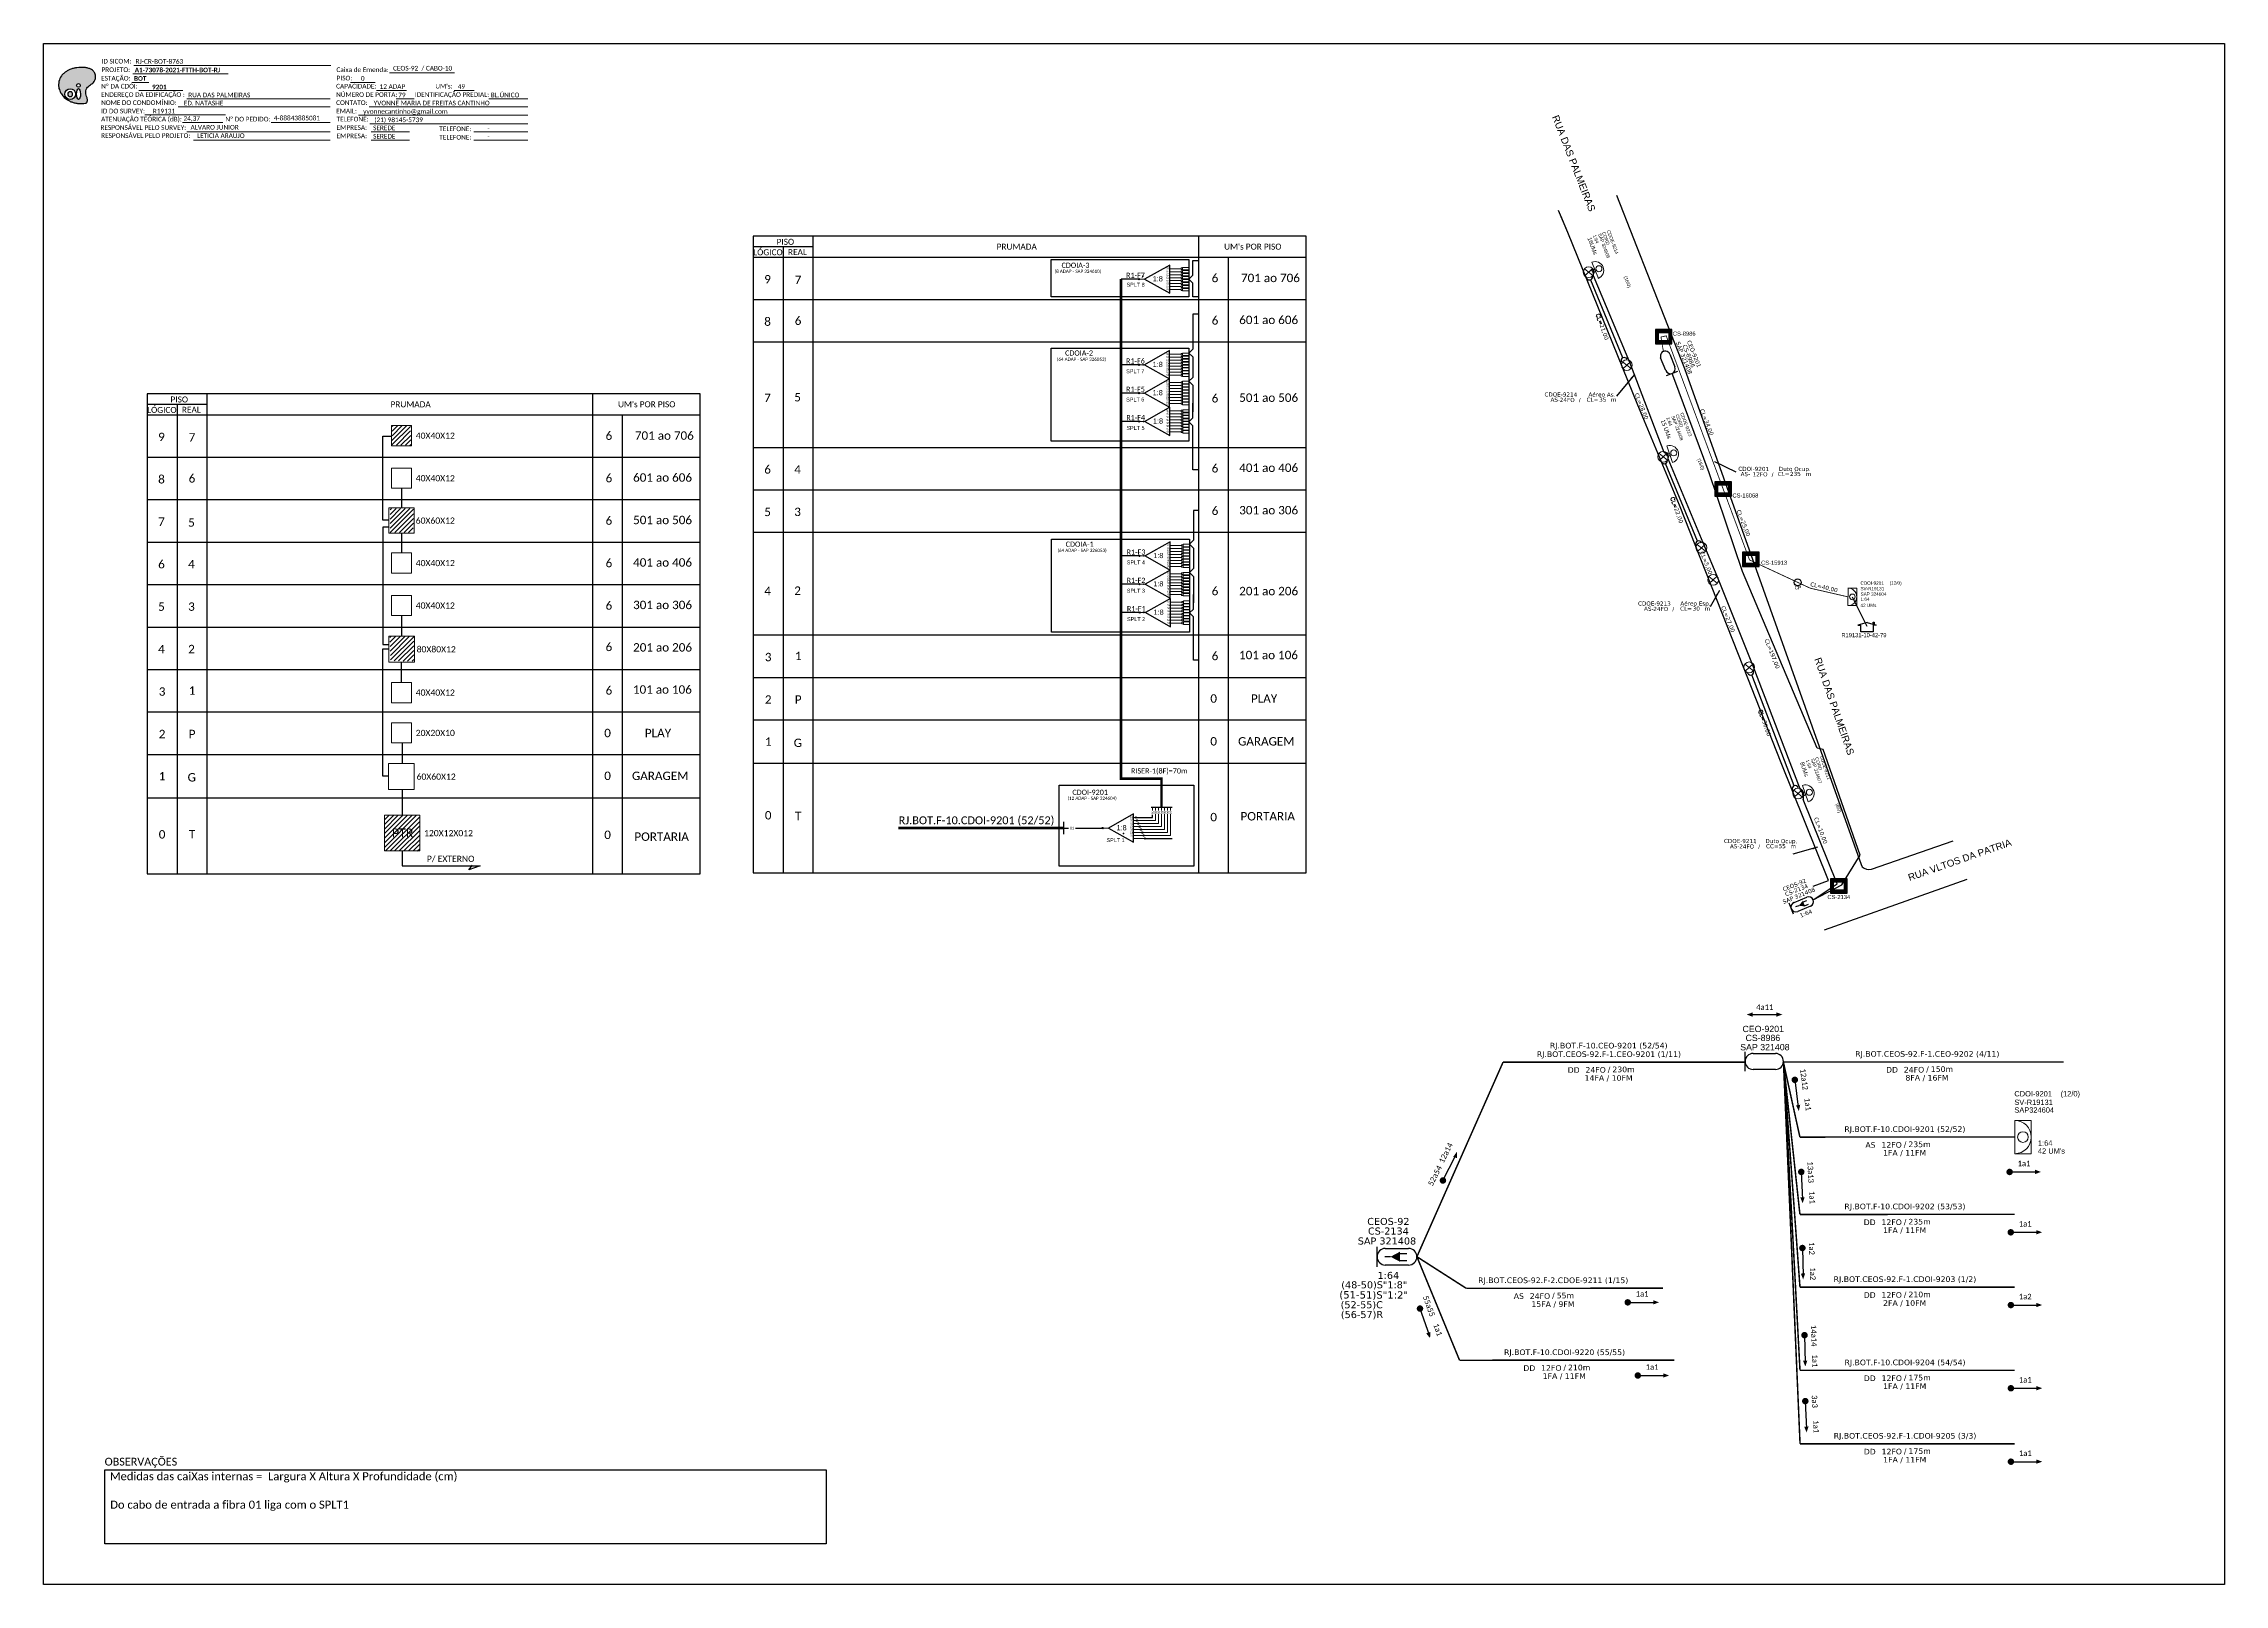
# Paper-space layout 'CDOI-9201' of a CAD drawing. Extents: x 1228 to 2964, y -139 to 1086.
# The model-space entities are those that its viewports show. They can reach past a viewport. Long polylines and large blocks are cut down to what shows.
import ezdxf
from ezdxf.enums import TextEntityAlignment as Align

# ---------------------------------------------------------------- set-up
doc = ezdxf.new("R2010")
doc.units = 0
doc.linetypes.add('PHANTOM2', pattern=[1.25, 0.625, -0.125, 0.125, -0.125, 0.125, -0.125])
for name, color, linetype in [('10.1-Caixas Subterrâneas', 5, 'Continuous'), ('20.4-CEOS', 1, 'Continuous'), ('20.5-CEO', 1, 'Continuous'), ('CAP a instalar', 1, 'Continuous'), ('celulas gpon', 7, 'Continuous'), ('label_cabos', 7, 'Continuous'), ('locais', 7, 'Continuous'), ('locais legendas', 7, 'Continuous'), ('QUADRA', 7, 'Continuous'), ('SETA', 7, 'Continuous'), ('surveys', 7, 'Continuous'), ('surveys legendas', 7, 'Continuous'), ('UNIFILAR', 7, 'Continuous')]:
    doc.layers.add(name, color=color, linetype=linetype)
for name, color, linetype, lineweight in [('10.4-Postes', 1, 'Continuous', 0), ("20.0-LEGENDA DOS CDO'S", 1, 'Continuous', 0), ('20.1-CDO_INTERIOR', 1, 'Continuous', 0), ('20.2-CDO_POSTE', 1, 'Continuous', 5), ('20.6-CORDOALHA_SUPORTE', 7, 'Continuous', 25), ('40.1-ETIQUETAS', 1, 'Continuous', 20), ('CORDOALHA_SUPORTE', 7, 'Continuous', 25), ('Segmento Logradouro Texto', 238, 'Continuous', 0)]:
    doc.layers.add(name, color=color, linetype=linetype, lineweight=lineweight)
doc.layers.add('DROP DE CLIENTE', color=140, linetype='Continuous', plot=False)
doc.layers.get('UNIFILAR').off()
doc.styles.add('ARIAL', font='arial.ttf')
doc.styles.add('DIGICADE', font='arial.ttf')
doc.styles.add('ROMANS', font='romans')
doc.styles.add('siredit', font='verdana.ttf')
doc.styles.add('WMF-Calibri0', font='calibri.ttf')
doc.styles.add('WMF-Calibri1', font='calibrib.ttf')
doc.linetypes.add('FENCELINE1', pattern='A,0.25,-0.1,[133,ltypeshp.shx,S=0.1,R=0,X=-0.1,Y=0],-0.1,1', length=1.45)
doc.linetypes.add('RESERVA', pattern='A,0.5,-0.15,["RESERVA",Standard,S=0.18,R=0,X=0,Y=-0.1],-1.3', length=1.95)
doc.dimstyles.new('CC', dxfattribs={"dimtxt": 0.8, "dimasz": 2, "dimexe": 0.18, "dimexo": 0.0625, "dimgap": 0.09, "dimtad": 0, "dimdec": 0, "dimrnd": 1, "dimzin": 0, "dimdsep": 46, "dimtxsty": 'siredit', "dimblk": 'NONE', "dimcen": 0, "dimse1": 1, "dimse2": 1, "dimsd1": 1, "dimsd2": 1, "dimclrt": 7, "dimadec": 0, "dimazin": 0, "dimtfac": 1, "dimtdec": 0, "dimtofl": 0, "dimtmove": 0, "dimatfit": 3, "dimfxl": 0, "dimtolj": 1, "dimtzin": 0, "dimarcsym": 0})

# ---------------------------------------------------------------- blocks, each defined once
blk = doc.blocks.new('OI')
h = blk.add_hatch(color=40)
edge = h.paths.add_edge_path()
edge.add_spline(control_points=[(4.35, -0.67), (3.92, -0.99), (3.26, -1.5), (2.81, -2.59), (2.9, -3.5), (3.06, -4.27), (3.31, -4.85), (3.37, -5.39), (3.4, -5.88), (3.2, -6.4), (2.54, -6.61), (1.65, -6.63), (0.55, -6.67), (-0.56, -6.42), (-1.61, -6.14), (-2.77, -5.61), (-3.92, -4.77), (-4.89, -3.7), (-5.34, -2.65), (-5.6, -1.94), (-5.85, -0.96), (-5.71, 0.47), (-5.1, 2.02), (-4.14, 3.02), (-3.3, 3.61), (-2.37, 4.16), (-1.36, 4.44), (-0.56, 4.7), (0.79, 4.85), (2.24, 4.97), (3.79, 4.57), (4.67, 4.21), (5.44, 3.65), (5.76, 2.99), (6.03, 2.21), (6.01, 1.46), (5.72, 0.64), (5.31, 0.08), (4.88, -0.38), (4.51, -0.55), (4.35, -0.67)], knot_values=[0, 0, 0, 0, 1.60434, 2.417191, 3.427595, 4.282808, 4.776746, 5.304182, 5.888771, 6.258406, 6.858137, 7.79129, 8.986195, 10.124242, 11.187857, 12.242908, 13.953784, 15.414161, 16.515391, 17.349188, 17.675853, 19.552021, 21.515531, 22.568638, 23.63245, 24.621084, 25.782718, 26.745347, 27.142653, 29.870543, 31.004649, 31.921532, 32.709589, 33.801391, 34.042471, 35.192333, 35.971461, 36.628871, 37.254359, 37.836911, 37.836911, 37.836911, 37.836911], degree=3, periodic=0)
h.paths.add_polyline_path([(1.13, -0.87, -1), (-0.04, -0.87, -1)], flags=16)
edge = h.paths.add_edge_path(flags=16)
edge.add_ellipse((0.56, -3.59), major_axis=(-0.02, 1.71), ratio=0.361305, start_angle=0, end_angle=360)
h.paths.add_polyline_path([(-0.36, -3.62, -1), (-3.8, -3.62, -1)], flags=16)
edge = h.paths.add_edge_path(flags=0)
edge.add_ellipse((-2.08, -3.62), major_axis=(0, 0.885), ratio=0.758294, start_angle=0, end_angle=360)
at = {"color": 40}
for centre, radius in [((-2.08, -3.62), 1.72), ((0.54, -0.87), 0.587)]:
    blk.add_circle(centre, radius, dxfattribs=at)
blk.add_ellipse((-2.08, -3.62), major_axis=(0, 0.885), ratio=0.758294, start_param=-3.141592653589792, end_param=3.141592653589792, dxfattribs=at)
blk.add_ellipse((0.56, -3.59), major_axis=(-0.02, 1.71), ratio=0.361305, dxfattribs=at)
at = {"color": 40, "start_tangent": (-0.800898, -0.598801), "end_tangent": (-0.800898, -0.598801)}
blk.add_spline([(4.35, -0.67), (3.2, -1.78), (2.9, -2.54), (2.92, -3.55), (3.12, -4.38), (3.28, -4.85), (3.37, -5.37), (3.35, -5.95), (3.2, -6.29), (2.66, -6.55), (1.73, -6.63), (0.54, -6.62), (-0.58, -6.41), (-1.6, -6.11), (-2.56, -5.67), (-3.95, -4.67), (-4.89, -3.56), (-5.37, -2.56), (-5.64, -1.78), (-5.72, -1.46), (-5.63, 0.42), (-4.84, 2.22), (-4.13, 2.99), (-3.27, 3.62), (-2.4, 4.09), (-1.3, 4.47), (-0.37, 4.72), (0.02, 4.77), (2.75, 4.8), (3.85, 4.53), (4.69, 4.16), (5.31, 3.68), (5.85, 2.73), (5.93, 2.5), (5.94, 1.35), (5.67, 0.62), (5.29, 0.08), (4.84, -0.36), (4.35, -0.67)], degree=3, dxfattribs=at)
blk = doc.blocks.new('CEOS_RP_CT_DRT')
at = {"layer": '20.4-CEOS', "color": 0}
for p, q in [((-4.54, 1.19), (-1.19, 1.19)), ((-1.19, -1.19), (-4.54, -1.19))]:
    blk.add_line(p, q, dxfattribs=at)
for points in [[(-5.73, -1.43), (-5.73, 1.44)], [(-3.79, 0), (-4.59, 0)], [(-2.47, 0.48), (-1.45, 0.48)], [(-2.47, -0.52), (-1.45, -0.52)]]:
    blk.add_lwpolyline(points, dxfattribs=at)
blk.add_lwpolyline([(-3.79, 0, 0, 1.47, 0), (-2.41, 0, 1.47, 1.47, 0)], format="xyseb", dxfattribs=at)
for centre, start, end in [((-4.54, 0), 90, 270), ((-1.19, 0), 270, 90)]:
    blk.add_arc(centre, 1.19, start, end, dxfattribs=at)
at = {"layer": '20.4-CEOS', "color": 7, "style": 'siredit'}
for tag, p in [('Nº_DA_CEOS', (-2.86, 5.6)), ('LOCAL', (-2.86, 4.24)), ('SAP', (-2.86, 2.78)), ('RACIO_SPLITAGEM', (-2.86, -1.88)), ('FIBRAS_SPLITTER', (-2.86, -3.58)), ('FIBRAS_TOP_C', (-2.86, -5.08)), ('RESERVA_FINAIS', (-2.86, -6.39))]:
    blk.add_attdef(tag, text='', height=1.01, dxfattribs=at).set_placement(p, align=Align.TOP_CENTER)
blk = doc.blocks.new('ETIQUETA_RS5F')
at = {"layer": '40.1-ETIQUETAS', "color": 0, "style": 'siredit'}
blk.add_text('/', height=1.5, dxfattribs=at).set_placement((1.58, -1.95), align=Align.MIDDLE_RIGHT)
for tag, p in [('ETIQUETA_R_SECUNDARIA', (1.21, 2.1)), ('ETIQUETA_R_PRIMARIA', (1.21, 4.1)), ('F_ATIVAS/F_MORTAS', (1.14, -4.24))]:
    blk.add_attdef(tag, text='', height=1.5, dxfattribs=at).set_placement(p, align=Align.MIDDLE_CENTER)
for tag, p in [('TIPO_CABO', (-6.58, -2.12)), ('CAP_CABO', (0.4, -2.09))]:
    blk.add_attdef(tag, text='', height=1.5, dxfattribs=at).set_placement(p, align=Align.MIDDLE_RIGHT)
blk.add_attdef('METROS', text='', height=1.5, dxfattribs=at).set_placement((2.14, -1.95), align=Align.MIDDLE_LEFT)
for tag, p in [('FUSÃO_1', (0.85, -8.39)), ('FUSÃO_2', (0.85, -10.6)), ('FUSÃO_3', (0.85, -12.93)), ('FUSÃO_4', (0.85, -15.14)), ('FUSÃO_5', (0.85, -17.16))]:
    blk.add_attdef(tag, text='', height=1.5, dxfattribs=at).set_placement(p, align=Align.CENTER)
blk = doc.blocks.new('CDOI_INT')
at = {"layer": '20.1-CDO_INTERIOR', "color": 0, "lineweight": 18}
blk.add_lwpolyline([(4.25, -4.25), (4.25, 4.25), (0, 4.25), (0, -4.25)], close=True, dxfattribs=at)
blk.add_circle((2.12, 0), 1.36, dxfattribs=at)
blk.add_arc((0, 0), 4.25, 270, 90, dxfattribs=at)
at = {"layer": "20.0-LEGENDA DOS CDO'S", "color": 0, "style": 'ARIAL'}
for tag, p in [('CDO_N', (-0.08, 10.38)), ('SPLITER_1', (21.18, 10.38)), ('SAP', (-0.08, 6.23)), ('SURVEY', (-0.08, 8.2)), ('SPLITER_2', (21.19, 8.68)), ('1:XX', (5.94, -2.22)), ('UMS', (5.94, -4.24))]:
    blk.add_attdef(tag, p, '', height=1.36, dxfattribs=at)
blk.add_attdef('FIBRAS_UTILIZADAS', text='', height=1.36, dxfattribs=at).set_placement((15.34, 10.38), align=Align.CENTER)
blk = doc.blocks.new('SAN')
at = {"layer": 'SETA'}
blk.add_lwpolyline([(-2.58, 0), (6.02, 0)], dxfattribs=at)
for points in [[(-2.1, -0.66), (-3.93, 0), (-2.1, 0.67)], [(5.33, 0.68), (7.16, 0.01), (5.33, -0.65)]]:
    blk.add_solid(points, dxfattribs=at)
blk = doc.blocks.new('*U97')
at = {"layer": '20.4-CEOS', "color": 7, "style": 'siredit'}
blk.add_attdef('FIBRAS_SPLITTER', (0, 0), '', height=1.01, dxfattribs=at)
for tag, p, flags in [('ID_ATIVIDADE', (0, -1.48), 3), ('FATOR', (0, -2.79), 1), ('QTDE', (0, -4.11), 1), ('FID', (0, -5.42), 1)]:
    blk.add_attdef(tag, p, '', height=1.01, dxfattribs=dict(at, flags=flags))
blk = doc.blocks.new('CDOE-TEXTO PADRÃO')
at = {"layer": "20.0-LEGENDA DOS CDO'S", "color": 0, "style": 'ARIAL'}
for tag, p in [('CDO_N', (0.49, 7.39)), ('CORDOALHA', (0.5, 4.33)), ('SAP', (0.51, 1.67)), ('SPLITER_1', (0.59, -0.91)), ('SPLITER_2', (0.6, -3.55)), ('(XX-XX_F)S', (0.54, -8.29)), ('(XX-XX_L)S', (0.55, -10.83)), ('UMS', (0.55, -13.15))]:
    blk.add_attdef(tag, p, '', height=1.7, rotation=0.11799, dxfattribs=at)
blk.add_attdef('FIBRAS_UTILIZADAS', text='', height=1.7, rotation=0.11799, dxfattribs=at).set_placement((19.77, 7.43), align=Align.CENTER)
blk = doc.blocks.new('SPLITTER_')
blk.add_point((0, 0))
at = {"style": 'ARIAL', "flags": 4}
blk.add_attdef('SPLT', (0, -3.26), '', height=1.5, dxfattribs=at)
blk = doc.blocks.new('SPLT_1-8_SC-APC')
at = {"color": 1, "lineweight": 0}
blk.add_lwpolyline([(-17.04, -7.55), (-19.26, -7.55)], dxfattribs=at)
at = {"color": 1}
blk.add_lwpolyline([(-7.37, -2.1), (-17.04, -7.55), (-7.37, -13), (-7.37, -2.1)], dxfattribs=at)
at = {"color": 3, "lineweight": 0}
for points in [[(-2.99, -3.51), (-7.37, -3.51)], [(-7.37, -4.66), (-2.99, -4.66)], [(-7.37, -5.82), (-2.99, -5.82)], [(-7.37, -6.97), (-2.99, -6.97)], [(-7.37, -8.12), (-2.99, -8.12)], [(-2.41, -3.02), (-2.41, -4)], [(-2.41, -3.02), (0, -3.02)], [(-2.41, -4), (0, -4)], [(-2.41, -4.17), (-2.41, -5.16)], [(-2.41, -4.17), (0, -4.17)], [(-2.41, -5.16), (0, -5.16)], [(-2.41, -5.32), (-2.41, -6.31)], [(-2.41, -5.32), (0, -5.32)], [(-2.41, -6.31), (0, -6.31)], [(-2.41, -6.48), (-2.41, -7.46)], [(-2.41, -6.48), (0, -6.48)], [(-2.41, -7.46), (0, -7.46)], [(-2.41, -7.63), (-2.41, -8.62)], [(-2.41, -7.63), (0, -7.63)], [(-7.37, -9.28), (-2.99, -9.28)], [(-7.37, -10.43), (-2.99, -10.43)], [(-7.37, -11.58), (-2.99, -11.58)], [(-2.41, -8.62), (0, -8.62)], [(-2.41, -8.78), (-2.41, -9.77)], [(-2.41, -8.78), (0, -8.78)], [(-2.41, -9.77), (0, -9.77)], [(-2.41, -9.94), (-2.41, -10.92)], [(-2.41, -9.94), (0, -9.94)], [(-2.41, -10.92), (0, -10.92)], [(-2.41, -11.09), (-2.41, -12.08)], [(-2.41, -11.09), (0, -11.09)], [(-2.41, -12.08), (0, -12.08)]]:
    blk.add_lwpolyline(points, dxfattribs=at)
for points in [[(-2.99, -3.22), (-2.41, -3.22), (-2.41, -3.8), (-2.99, -3.8)], [(-2.99, -4.38), (-2.41, -4.38), (-2.41, -4.95), (-2.99, -4.95)], [(-2.99, -5.53), (-2.41, -5.53), (-2.41, -6.1), (-2.99, -6.1)], [(-2.99, -6.68), (-2.41, -6.68), (-2.41, -7.26), (-2.99, -7.26)], [(-2.99, -7.84), (-2.41, -7.84), (-2.41, -8.41), (-2.99, -8.41)], [(-2.99, -8.99), (-2.41, -8.99), (-2.41, -9.56), (-2.99, -9.56)], [(-2.99, -10.14), (-2.41, -10.14), (-2.41, -10.72), (-2.99, -10.72)], [(-2.99, -11.3), (-2.41, -11.3), (-2.41, -11.87), (-2.99, -11.87)]]:
    blk.add_lwpolyline(points, close=True, dxfattribs=at)
at = {"color": 1, "style": 'ARIAL'}
for s, height, p in [('1:8', 2, (-13.91, -8.4)), ('S1', 0.75, (-8.74, -3.78)), ('S2', 0.75, (-8.74, -4.97)), ('S3', 0.75, (-8.74, -6.18)), ('S4', 0.75, (-8.74, -7.36)), ('S5', 0.75, (-8.74, -8.57)), ('S6', 0.75, (-8.74, -9.69)), ('S7', 0.75, (-8.74, -10.78)), ('S8', 0.75, (-8.74, -11.9))]:
    blk.add_text(s, height=height, dxfattribs=at).set_placement(p)
blk = doc.blocks.new('SPLITTER FUTURO')
blk.add_point((0, 0))
at = {"style": 'ARIAL', "text_generation_flag": 6, "flags": 4}
for tag, p, height in [('SPLT', (-6.22, -4.1), 1.5), ('INSTAL.', (-6.25, -6.09), 1.25)]:
    blk.add_attdef(tag, p, '', height=height, rotation=180, dxfattribs=at)
blk = doc.blocks.new('SURVEY_SURVEY')
for p, q in [((0, 0.0000127), (-0.0000126, 0.000009)), ((-0.0000126, 0.000009), (-0.0000086, 0.000009)), ((-0.0000086, 0), (-0.0000086, 0.000009)), ((0.0000086, 0), (-0.0000086, 0)), ((0, 0.0000127), (0.0000126, 0.000009)), ((0.0000084, 0.0000132), (0.0000098, 0.0000132)), ((0.0000084, 0.0000103), (0.0000084, 0.0000132)), ((0.0000126, 0.000009), (0.0000086, 0.000009)), ((0.0000086, 0.000009), (0.0000086, 0)), ((0.0000098, 0.0000132), (0.0000098, 0.0000099))]:
    blk.add_line(p, q)
blk = doc.blocks.new('*U100')
at = {"color": 0}
blk.add_line((2.14, -0.58), (-2.1, -0.68), dxfattribs=at)
for centre, radius in [((0, 0.38), 0.733), ((0.03, -1.03), 0.393)]:
    blk.add_circle(centre, radius, dxfattribs=at)
blk.add_arc((0.02, -0.63), 2.12, 1.3782, 181.3782, dxfattribs=at)
blk = doc.blocks.new('*X68')
at = {"color": 0, "linetype": 'Continuous'}
for p, q in [((-1.25, 0.34099), (-0.49099, 1.1)), ((-1.25, 0.517767), (-0.667767, 1.1)), ((-1.25, 0.694544), (-0.844544, 1.1)), ((-1.25, 0.87132), (-1.02132, 1.1)), ((-1.25, 1.048097), (-1.198097, 1.1)), ((-1.25, 0.164214), (-0.8035, 0.610714)), ((-1.25, -0.012563), (-0.8035, 0.433937)), ((-1.25, -0.18934), (-0.8035, 0.25716)), ((-1.25, -0.366117), (-0.8035, 0.080383)), ((-0.789214, 0.625), (-0.314214, 1.1)), ((-0.612437, 0.625), (-0.137437, 1.1)), ((-0.43566, 0.625), (0.03934, 1.1)), ((-0.258883, 0.625), (0.216117, 1.1)), ((-0.082107, 0.625), (0.392893, 1.1)), ((0.09467, 0.625), (0.56967, 1.1)), ((0.271447, 0.625), (0.746447, 1.1)), ((0.448223, 0.625), (0.923223, 1.1)), ((0.625, 0.625), (1.1, 1.1)), ((0.801777, 0.625), (1.25, 1.073223)), ((0.8035, 0.449947), (1.25, 0.896447)), ((0.8035, 0.27317), (1.25, 0.71967)), ((0.8035, 0.096393), (1.25, 0.542893)), ((0.8035, -0.080383), (1.25, 0.366117)), ((0.8035, -0.25716), (1.25, 0.18934)), ((0.8035, -0.433937), (1.25, 0.012563)), ((-1.25, -0.542893), (-0.8035, -0.096393)), ((-1.25, -0.71967), (-0.8035, -0.27317)), ((-1.25, -0.896447), (-0.8035, -0.449947)), ((-1.25, -1.073223), (-0.801777, -0.625)), ((-1.1, -1.1), (-0.625, -0.625)), ((-0.923223, -1.1), (-0.448223, -0.625)), ((-0.746447, -1.1), (-0.271447, -0.625)), ((-0.56967, -1.1), (-0.09467, -0.625)), ((-0.392893, -1.1), (0.082107, -0.625)), ((-0.216117, -1.1), (0.258883, -0.625)), ((-0.03934, -1.1), (0.43566, -0.625)), ((0.137437, -1.1), (0.612437, -0.625)), ((0.314214, -1.1), (0.789214, -0.625)), ((0.49099, -1.1), (1.25, -0.34099)), ((0.667767, -1.1), (1.25, -0.517767)), ((0.8035, -0.610714), (1.25, -0.164214)), ((0.844544, -1.1), (1.25, -0.694544)), ((1.02132, -1.1), (1.25, -0.87132)), ((1.198097, -1.1), (1.25, -1.048097))]:
    blk.add_line(p, q, dxfattribs=at)
blk = doc.blocks.new('MANHOLE_MQ')
at = {"color": 0, "linetype": 'Continuous'}
for p, q in [((0.0000062, 0.0000057), (-0.0000063, 0.0000057)), ((-0.0000063, 0.0000057), (-0.0000063, -0.0000053)), ((-0.000004, 0.0000033), (0.000004, 0.0000033)), ((-0.000004, -0.0000029), (-0.000004, 0.0000033)), ((0.000004, 0.0000033), (0.000004, -0.0000029)), ((0.0000062, -0.0000053), (0.0000062, 0.0000057)), ((-0.0000063, -0.0000053), (0.0000062, -0.0000053)), ((0.000004, -0.0000029), (-0.000004, -0.0000029)), ((0.000004, -0.0000029), (0.000004, -0.0000029))]:
    blk.add_line(p, q, dxfattribs=at)
at = {"color": 0, "linetype": 'Continuous', "xscale": 5e-06, "yscale": 5e-06, "zscale": 1e-05}
blk.add_blockref('*X68', (0, 0.0000002), dxfattribs=at)
blk = doc.blocks.new('Inst CDOE-16 CAIXA DIST OPT CDOE 48F_16D C_SPL_2_1_8')
at = {"layer": "20.0-LEGENDA DOS CDO'S", "color": 0, "style": 'ARIAL'}
for tag, p, height in [('FID', (0.12, 5.25), 0.8), ('1:XX', (-0.01, 1.7), 0.8), ('SAP', (0.12, 2.96), 0.8), ('CORDOALHA', (0.12, 4.02), 0.8), ('UMS', (0.14, 0.22), 1)]:
    blk.add_attdef(tag, p, '', height=height, rotation=0.118, dxfattribs=at)
at = {"layer": "20.0-LEGENDA DOS CDO'S", "color": 0}
for tag, p, style, flags in [('ID_ATIVIDADE', (0.12, 6.47), 'ARIAL', 3), ('FATOR', (7.92, 6.47), 'ARIAL', 1), ('QTDE', (0.1, -1.17), 'DIGICADE', 3)]:
    blk.add_attdef(tag, p, '', height=0.8, rotation=0.118, dxfattribs=dict(at, style=style, flags=flags))
at = {"layer": "20.0-LEGENDA DOS CDO'S", "color": 0, "style": 'ARIAL'}
blk.add_attdef('FIBRAS_UTILIZADAS', text='', height=0.8, rotation=0.118, dxfattribs=at).set_placement((13.48, 5.26), align=Align.CENTER)
blk = doc.blocks.new('Inst CDOI-64')
at = {"layer": '20.1-CDO_INTERIOR', "color": 1, "lineweight": 18}
blk.add_lwpolyline([(-2.12, -2.13), (-2.12, 2.12), (0, 2.12), (0.01, -2.13)], close=True, dxfattribs=at)
blk.add_circle((-1.06, 0), 0.68, dxfattribs=at)
blk.add_arc((0.01, 0), 2.13, 90.0276, 270.0276, dxfattribs=at)
at = {"layer": "20.0-LEGENDA DOS CDO'S", "style": 'ARIAL'}
for tag, p, rotation in [('SAP', (-9.3, 0.61), 359.9724), ('SURVEY', (-9.3, 1.6), 359.9724), ('FID', (-9.3, 2.69), 0.118), ('1:XX', (-9.31, -1.08), 359.9724), ('UMS', (-9.31, -2.09), 359.9724)]:
    blk.add_attdef(tag, p, '', height=0.8, rotation=rotation, dxfattribs=at)
at = {"layer": "20.0-LEGENDA DOS CDO'S"}
for tag, p, style, flags in [('ID_ATIVIDADE', (-9.3, 3.78), 'ARIAL', 3), ('FATOR', (-1.5, 3.78), 'ARIAL', 1), ('QTDE', (-9.18, -3.66), 'DIGICADE', 3)]:
    blk.add_attdef(tag, p, '', height=0.8, rotation=0.118, dxfattribs=dict(at, style=style, flags=flags))
at = {"layer": "20.0-LEGENDA DOS CDO'S", "style": 'ARIAL'}
blk.add_attdef('FIBRAS_UTILIZADAS', text='', height=0.8, rotation=359.9724, dxfattribs=at).set_placement((-0.99, 2.69), align=Align.CENTER)
blk = doc.blocks.new('Inst CORD ALUMINIO 4.8 MM 3F(sem recursos)')
at = {"layer": '20.6-CORDOALHA_SUPORTE', "color": 0, "lineweight": 0, "style": 'ROMANS'}
for tag, p, flags in [('FATOR', (-5.2, -4.44), 3), ('ID_ATIVIDADE', (-5.2, -6.67), 3), ('FID', (-5.2, -8.9), 1)]:
    blk.add_attdef(tag, p, '', height=1, dxfattribs=dict(at, flags=flags))
blk.add_attdef('LANCE', text='', height=1, dxfattribs=at).set_placement((-0.54, -2.21), align=Align.RIGHT)
at = {"layer": '20.6-CORDOALHA_SUPORTE', "color": 0, "style": 'siredit'}
blk.add_attdef('QTDE', (-0.54, -2.21), '', height=1, rotation=359.69, dxfattribs=at)
blk = doc.blocks.new('Inst CDOE-8 CAIXA DIST OPT CDOE 48F_8D C_SPL OPTAP')
at = {"layer": "20.0-LEGENDA DOS CDO'S", "color": 0, "style": 'ARIAL'}
for tag, p, height in [('FID', (0.12, 5.25), 0.8), ('1:XX', (-0.01, 1.7), 0.8), ('SAP', (0.12, 2.96), 0.8), ('CORDOALHA', (0.12, 4.02), 0.8), ('UMS', (0.14, 0.22), 1)]:
    blk.add_attdef(tag, p, '', height=height, rotation=0.118, dxfattribs=at)
at = {"layer": "20.0-LEGENDA DOS CDO'S", "color": 0}
for tag, p, style, flags in [('ID_ATIVIDADE', (0.12, 6.47), 'ARIAL', 3), ('FATOR', (7.92, 6.47), 'ARIAL', 1), ('QTDE', (0.23, -0.97), 'DIGICADE', 3)]:
    blk.add_attdef(tag, p, '', height=0.8, rotation=0.118, dxfattribs=dict(at, style=style, flags=flags))
at = {"layer": "20.0-LEGENDA DOS CDO'S", "color": 0, "style": 'ARIAL'}
blk.add_attdef('FIBRAS_UTILIZADAS', text='', height=0.8, rotation=0.118, dxfattribs=at).set_placement((13.48, 5.26), align=Align.CENTER)
blk = doc.blocks.new('Inst CB ESP CFOA-SM-AS-80-TS-24')
at = {"layer": 'label_cabos', "color": 0, "style": 'siredit'}
for tag, flags, p in [('ID_ATIVIDADE', 3, (1.31, 2.67)), ('FATOR', 1, (11.56, 2.55))]:
    blk.add_attdef(tag, text='', height=1, rotation=359.69, dxfattribs=dict(at, flags=flags)).set_placement(p, align=Align.MIDDLE_CENTER)
for tag, p in [('TIPO_CABO', (1.76, 0)), ('DESTINO_CABO', (3.13, 1.26)), ('CABO', (4.69, -0.05)), ('/', (7.71, -0.05)), ('LANCE', (10.81, 0)), ('TIPO_CABO', (13.11, 1.24)), ('UND', (15.96, 0)), ('FID', (13.15, -1.41))]:
    blk.add_attdef(tag, text='', height=1, rotation=359.69, dxfattribs=at).set_placement(p, align=Align.MIDDLE_CENTER)
blk.add_attdef('QTDE', (12.43, -0.47), '', height=1, rotation=359.69, dxfattribs=at)
blk = doc.blocks.new('Inst CB AS CFOA-SM-AS-80-TS-24')
at = {"layer": 'label_cabos', "color": 0, "style": 'siredit'}
for tag, flags, p in [('ID_ATIVIDADE', 3, (1.31, 2.67)), ('FATOR', 1, (11.56, 2.55))]:
    blk.add_attdef(tag, text='', height=1, rotation=359.69, dxfattribs=dict(at, flags=flags)).set_placement(p, align=Align.MIDDLE_CENTER)
for tag, p in [('TIPO_CABO', (1.76, 0)), ('DESTINO_CABO', (3.13, 1.26)), ('CABO', (4.69, -0.05)), ('/', (7.71, -0.05)), ('LANCE', (10.81, 0)), ('TIPO_CABO', (13.11, 1.24)), ('UND', (15.96, 0)), ('FID', (13.15, -1.41))]:
    blk.add_attdef(tag, text='', height=1, rotation=359.69, dxfattribs=at).set_placement(p, align=Align.MIDDLE_CENTER)
blk.add_attdef('QTDE', (12.43, -0.47), '', height=1, rotation=359.69, dxfattribs=at)
blk = doc.blocks.new('_None')
blk = doc.blocks.new('Inst CB DT OCUP CFOA-SM-DD-S-12')
at = {"layer": 'label_cabos', "color": 0, "style": 'siredit'}
for tag, flags, p in [('ID_ATIVIDADE', 3, (1.31, 2.67)), ('FATOR', 1, (11.56, 2.55))]:
    blk.add_attdef(tag, text='', height=1, rotation=359.69, dxfattribs=dict(at, flags=flags)).set_placement(p, align=Align.MIDDLE_CENTER)
for tag, p in [('TIPO_CABO', (1.11, 0)), ('DESTINO_CABO', (3.13, 1.26)), ('CABO', (4.69, -0.05)), ('/', (7.71, -0.05)), ('LANCE', (10.41, 0.02)), ('TIPO_CABO', (13.11, 1.24)), ('UND', (16.46, 0)), ('FID', (13.65, -1.41))]:
    blk.add_attdef(tag, text='', height=1, rotation=359.69, dxfattribs=at).set_placement(p, align=Align.MIDDLE_CENTER)
blk.add_attdef('QTDE', (11.93, -0.45), '', height=1, rotation=359.69, dxfattribs=at)
blk = doc.blocks.new('Inst CB DT OCUP CFOA-SM-AS-80-TS-24')
at = {"layer": 'label_cabos', "color": 0, "style": 'siredit'}
for tag, flags, p in [('ID_ATIVIDADE', 3, (1.31, 2.67)), ('FATOR', 1, (11.56, 2.55))]:
    blk.add_attdef(tag, text='', height=1, rotation=359.69, dxfattribs=dict(at, flags=flags)).set_placement(p, align=Align.MIDDLE_CENTER)
for tag, p in [('TIPO_CABO', (1.76, 0)), ('DESTINO_CABO', (3.13, 1.26)), ('CABO', (4.69, -0.05)), ('/', (7.71, -0.05)), ('LANCE', (10.91, 0)), ('TIPO_CABO', (13.11, 1.24)), ('UND', (15.96, 0)), ('FID', (13.15, -1.41))]:
    blk.add_attdef(tag, text='', height=1, rotation=359.69, dxfattribs=at).set_placement(p, align=Align.MIDDLE_CENTER)
blk.add_attdef('QTDE', (12.43, -0.47), '', height=1, rotation=359.69, dxfattribs=at)
blk = doc.blocks.new('POLE_POLE')
at = {"layer": '10.4-Postes', "color": 1, "linetype": 'PHANTOM2'}
for points in [[(-0.000008, 0.0000105), (0.0000076, -0.0000022)], [(0.0000072, 0.000011), (-0.0000076, -0.0000027)]]:
    blk.add_lwpolyline(points, dxfattribs=at)
at = {"layer": '10.4-Postes', "color": 1}
blk.add_circle((-0.0000002, 0.0000042), 0.0000101, dxfattribs=at)

msp = doc.modelspace()

# ---------------------------------------------------------------- hatches: boundary and pattern name
h = msp.add_hatch(color=3)
h.dxf.hatch_style = 1
edge = h.paths.add_edge_path()
edge.add_arc((422.39, 503.21), 0.242, 0, 360)
h = msp.add_hatch(color=3)
h.dxf.hatch_style = 1
edge = h.paths.add_edge_path()
edge.add_arc((422.39, 470.2), 0.256, -180, 180, ccw=False)
h = msp.add_hatch(color=3)
h.dxf.hatch_style = 1
edge = h.paths.add_edge_path()
edge.add_arc((422.39, 459.3), 0.256, -180, 180, ccw=False)
h = msp.add_hatch()
h.set_pattern_fill('ANSI31', color=1, scale=10, style=0)
h.set_pattern_definition([(45, (-481.6608, 49.5619), (-0.8838835, 0.8838835), [])])
h.paths.add_polyline_path([(141.49, 446.8), (134.45, 446.8), (134.32, 439.29), (141.63, 439.09)])
h.paths.add_polyline_path([(141.84, 437.88), (141.84, 437.88), (141.84, 443.03), (141.84, 443.03)], flags=24)
h = msp.add_hatch(color=3)
h.dxf.hatch_style = 1
edge = h.paths.add_edge_path()
edge.add_arc((422.5, 448.35), 0.256, -180, 180, ccw=False)
h = msp.add_hatch()
h.set_pattern_fill('ANSI31', color=1, scale=10, style=0)
h.set_pattern_definition([(45, (-482.2369, 17.6394), (-0.8838835, 0.8838835), [])])
h.paths.add_polyline_path([(142.67, 414.86), (133.6, 414.79), (133.6, 405.52), (142.53, 405.52)])
h.paths.add_polyline_path([(141.26, 405.96), (141.26, 405.96), (141.26, 411.1), (141.26, 411.1)], flags=24)
h = msp.add_hatch(color=3)
h.dxf.hatch_style = 1
edge = h.paths.add_edge_path()
edge.add_arc((422.63, 396.51), 0.256, -180, 180, ccw=False)
h = msp.add_hatch(color=3)
h.dxf.hatch_style = 1
edge = h.paths.add_edge_path()
edge.add_arc((422.63, 385.61), 0.256, -180, 180, ccw=False)
h = msp.add_hatch()
h.set_pattern_fill('ANSI31', color=1, scale=10, style=0)
h.set_pattern_definition([(45, (-457.8024, -17.5247), (-0.8838835, 0.8838835), [])])
h.paths.add_polyline_path([(156.27, 370.79), (165.7, 370.79), (165.7, 375.94), (156.27, 375.94)], flags=9)
h = msp.add_hatch(color=3)
h.dxf.hatch_style = 1
edge = h.paths.add_edge_path()
edge.add_arc((422.74, 374.67), 0.256, -180, 180, ccw=False)
h = msp.add_hatch()
h.set_pattern_fill('ANSI31', color=1, scale=10, style=0)
h.set_pattern_definition([(45, (-482.4231, -31.7301), (-0.8838835, 0.8838835), [])])
h.paths.add_polyline_path([(142.71, 365.38), (133.5, 365.58), (133.77, 356.11), (142.77, 355.86)])
h.paths.add_polyline_path([(141.08, 356.59), (141.08, 356.59), (141.08, 361.73), (141.08, 361.73)], flags=24)
h = msp.add_hatch()
h.set_pattern_fill('ANSI31', color=1, scale=10, style=0)
h.set_pattern_definition([(45, (-480.1577, -101.2024), (-0.8838835, 0.8838835), [])])
h.paths.add_polyline_path([(145.03, 296.52), (131.46, 296.52), (131.46, 282.76), (145.03, 282.76)])
h.paths.add_polyline_path([(133.92, 287.11), (143.34, 287.11), (143.34, 292.26), (133.92, 292.26)], flags=24)
h = msp.add_hatch(color=3)
h.dxf.hatch_style = 1
edge = h.paths.add_edge_path()
edge.add_arc((421.2, 295.62), 0.242, 0, 360)
h = msp.add_hatch(color=3)
h.dxf.hatch_style = 1
edge = h.paths.add_edge_path()
edge.add_arc((421.7, 294.47), 0.242, 0, 360)
h = msp.add_hatch(color=3)
h.dxf.hatch_style = 1
edge = h.paths.add_edge_path()
edge.add_arc((408.43, 291.58), 0.256, 0, 360)
h = msp.add_hatch(color=3)
h.dxf.hatch_style = 1
edge = h.paths.add_edge_path()
edge.add_arc((422.2, 293.31), 0.242, 0, 360)
h = msp.add_hatch(color=3)
h.dxf.hatch_style = 1
edge = h.paths.add_edge_path()
edge.add_arc((422.7, 292.16), 0.242, 0, 360)
h = msp.add_hatch(color=3)
h.dxf.hatch_style = 1
edge = h.paths.add_edge_path()
edge.add_arc((423.2, 291.01), 0.242, 0, 360)
h = msp.add_hatch(color=3)
h.dxf.hatch_style = 1
edge = h.paths.add_edge_path()
edge.add_arc((423.7, 289.85), 0.242, 0, 360)
h = msp.add_hatch(color=3)
h.dxf.hatch_style = 1
edge = h.paths.add_edge_path()
edge.add_arc((424.2, 288.7), 0.242, 0, 360)
h = msp.add_hatch(color=3)
h.dxf.hatch_style = 1
edge = h.paths.add_edge_path()
edge.add_arc((424.7, 287.55), 0.242, 0, 360)

# ---------------------------------------------------------------- linework, layer by layer
at = {"color": 5}
msp.add_line((422.39, 503.21), (415.53, 503.21), dxfattribs=at)
msp.add_lwpolyline([(0, 594), (841, 594), (841, 0), (0, 0)], close=True)
at = {"color": 7, "lineweight": 0}
for points in [[(34.35, 582.31), (71.14, 582.31)], [(34.74, 585.59), (110.71, 585.59)], [(133.39, 582.8), (158.52, 582.8)], [(34.06, 579.03), (40.61, 579.03)], [(36.72, 575.96), (53.69, 575.96)], [(55.29, 572.72), (110.55, 572.72)], [(118.34, 579.07), (127.83, 579.07)], [(128.39, 575.96), (140.01, 575.96)], [(135.98, 572.72), (142.92, 572.72)], [(158.33, 575.96), (166, 575.96)], [(171.67, 572.72), (186.71, 572.72)], [(39.04, 566.55), (70.09, 566.55)], [(51.88, 569.61), (110.55, 569.61)], [(53.58, 563.58), (69.09, 563.58)], [(87.81, 563.58), (110.57, 563.58)], [(121.47, 566.38), (186.74, 566.38)], [(125.51, 569.61), (186.74, 569.61)], [(55.29, 560.03), (110.55, 560.03)], [(57.78, 556.79), (110.55, 556.79)], [(125.75, 563.14), (186.74, 563.14)], [(126.36, 560.03), (141.16, 560.03)], [(126.36, 556.79), (141.16, 556.79)], [(165.97, 560.03), (186.74, 560.03)], [(165.97, 556.79), (186.74, 556.79)], [(421.2, 295.62), (420.32, 295.62)], [(421.2, 295.62), (420.32, 295.62)], [(420.32, 294.47), (421.7, 294.47)], [(420.32, 294.47), (421.7, 294.47)], [(420.32, 293.31), (422.2, 293.31)], [(420.32, 293.31), (422.2, 293.31)], [(420.32, 292.16), (422.7, 292.16)], [(420.32, 292.16), (422.7, 292.16)], [(420.32, 291.01), (423.2, 291.01)], [(420.32, 291.01), (423.2, 291.01)], [(420.32, 289.85), (423.7, 289.85)], [(420.32, 289.85), (423.7, 289.85)], [(420.32, 288.7), (424.2, 288.7)], [(420.32, 288.7), (424.2, 288.7)], [(420.32, 287.55), (424.7, 287.55)]]:
    msp.add_lwpolyline(points, dxfattribs=at)
at = {"color": 0}
for points in [[(486.96, 519.76), (273.64, 519.76)], [(296.79, 515.64), (273.64, 515.64)], [(253.22, 458.98), (39.91, 458.98)], [(63.05, 454.86), (39.91, 454.86)]]:
    msp.add_lwpolyline(points, dxfattribs=at)
for points in [[(273.64, 519.76), (273.64, 274.39), (486.96, 274.39), (486.96, 519.76)], [(285.22, 515.64), (285.22, 274.39)], [(296.79, 274.39), (296.79, 519.76)], [(445.37, 519.76), (445.37, 274.39)], [(273.64, 511.73), (486.96, 511.73)], [(456.94, 274.39), (456.94, 511.53)], [(273.64, 495.36), (486.96, 495.36)], [(273.64, 478.99), (486.96, 478.99)], [(39.91, 458.98), (39.91, 274), (253.22, 274), (253.22, 458.98)], [(51.48, 454.86), (51.48, 274)], [(63.05, 274), (63.05, 458.98)], [(211.63, 458.98), (211.63, 274)], [(39.91, 450.95), (253.22, 450.95)], [(223.2, 274), (223.2, 450.75)], [(273.64, 438.36), (486.96, 438.36)], [(39.91, 434.58), (253.22, 434.58)], [(273.64, 421.99), (486.96, 421.99)], [(39.91, 418.21), (253.22, 418.21)], [(273.64, 405.62), (486.96, 405.62)], [(39.91, 401.84), (253.22, 401.84)], [(39.91, 385.47), (253.22, 385.47)], [(39.91, 369.1), (253.22, 369.1)], [(273.64, 366.02), (486.96, 366.02)], [(39.91, 352.72), (253.22, 352.72)], [(273.64, 349.65), (486.96, 349.65)], [(39.91, 336.35), (253.22, 336.35)], [(273.64, 333.28), (486.96, 333.28)], [(39.91, 319.98), (253.22, 319.98)], [(273.64, 316.6), (486.96, 316.6)], [(39.91, 303.3), (253.22, 303.3)]]:
    msp.add_lwpolyline(points)
at = {"color": 1}
for points in [[(388.52, 510.75), (441.65, 510.75), (441.65, 496.43), (388.52, 496.43)], [(388.5, 476.62), (441.62, 476.62), (441.62, 440.79), (388.5, 440.79)], [(388.73, 402.94), (441.86, 402.94), (441.86, 367.1), (388.73, 367.1)], [(391.65, 308.18), (443.54, 308.18), (443.54, 276.91), (391.65, 276.91)]]:
    msp.add_lwpolyline(points, close=True, dxfattribs=at)
at = {"color": 3}
for points in [[(445.37, 496.4), (443.22, 496.4), (443.22, 501.7), (441.65, 503.21), (443.22, 504.72), (443.22, 510.36), (445.37, 510.36)], [(445.37, 489.7), (443.2, 489.7), (443.19, 476.23), (441.62, 474.73), (443.19, 473.22), (443.19, 465.34), (441.62, 463.83), (443.19, 462.32), (443.19, 452.05), (443.19, 452.05)], [(445.37, 429.74), (443.2, 429.74), (443.2, 446.71), (441.63, 448.21), (443.2, 449.72), (443.2, 455.36), (443.2, 455.36)], [(133.18, 410.29), (130.83, 410.29), (130.83, 442.67), (134.19, 442.67)], [(138.03, 422.6), (138.03, 415.04)], [(445.37, 413.98), (443.44, 413.98), (443.43, 402.55), (441.86, 401.04), (443.43, 399.53), (443.43, 391.65), (441.86, 390.14), (443.43, 388.63), (443.43, 378.36), (443.43, 378.36)], [(133.18, 407.55), (130.83, 407.55), (130.83, 362.39), (133.08, 362.39)], [(138.02, 405.22), (138.02, 397.67)], [(445.37, 356.37), (443.44, 356.37), (443.44, 373.02), (441.87, 374.52), (443.44, 376.03), (443.44, 381.67), (443.44, 381.67)], [(138.03, 373.53), (138.03, 365.62)], [(132.96, 311.64), (130.83, 311.64), (130.83, 360.64), (133.08, 360.64)], [(138.03, 347.67), (138.03, 355.58)], [(138.25, 324.41), (138.25, 316.52)], [(138.25, 306.48), (138.25, 296.23)], [(393.49, 291.58), (395.22, 291.58)], [(397.95, 291.58), (408.46, 291.58)]]:
    msp.add_lwpolyline(points, dxfattribs=at)
at = {"color": 5, "const_width": 1}
msp.add_lwpolyline([(415.53, 503.21), (415.53, 310.66), (431.12, 310.66), (431.12, 299.62)], dxfattribs=at)
at = {"color": 5}
for points in [[(422.36, 470.2), (415.53, 470.2)], [(422.36, 459.3), (415.53, 459.3)], [(422.47, 448.35), (415.53, 448.35)], [(422.6, 396.51), (415.53, 396.51)], [(422.6, 385.61), (415.53, 385.61)], [(422.71, 374.67), (415.53, 374.67)], [(421.44, 295.62), (427.64, 295.62), (427.64, 296.66)], [(427.11, 299.62), (435.16, 299.62)]]:
    msp.add_lwpolyline(points, dxfattribs=at)
at = {"color": 1, "lineweight": 0}
for points in [[(141.85, 446.78), (134.19, 446.78), (134.19, 439.01), (141.85, 439.01)], [(142.86, 415.04), (133.18, 415.04), (133.18, 405.22), (142.86, 405.22)], [(142.98, 365.62), (133.08, 365.62), (133.08, 355.58), (142.98, 355.58)], [(131.46, 296.52), (145.03, 296.52), (145.03, 282.76), (131.46, 282.76)]]:
    msp.add_lwpolyline(points, close=True, dxfattribs=at)
at = {"lineweight": 0}
for points in [[(141.86, 430.37), (134.2, 430.37), (134.2, 422.6), (141.86, 422.6)], [(141.85, 397.67), (134.19, 397.67), (134.19, 389.9), (141.85, 389.9)], [(141.85, 381.29), (134.19, 381.29), (134.19, 373.53), (141.85, 373.53)], [(141.85, 339.9), (134.19, 339.9), (134.19, 347.67), (141.85, 347.67)], [(141.85, 332.18), (134.19, 332.18), (134.19, 324.41), (141.85, 324.41)], [(142.95, 316.52), (133.04, 316.52), (133.04, 306.48), (142.95, 306.48)]]:
    msp.add_lwpolyline(points, close=True, dxfattribs=at)
at = {"color": 1}
for points in [[(420.32, 297.03), (410.65, 291.58), (420.32, 286.13), (420.32, 297.03)], [(420.32, 297.03), (410.65, 291.58), (420.32, 286.13), (420.32, 297.03)], [(393.49, 289.22), (393.49, 293.94)], [(138.25, 282.76), (138.25, 277.06), (168.39, 277.06)], [(163.97, 275.47), (165.38, 277.3)], [(168.39, 277.06), (163.97, 275.47)]]:
    msp.add_lwpolyline(points, dxfattribs=at)
at = {"color": 5, "lineweight": 0}
for points in [[(421.94, 294.47), (428.8, 294.47), (428.8, 296.91)], [(422.44, 293.31), (429.95, 293.31), (429.95, 296.9)], [(422.94, 292.16), (431.11, 292.16), (431.11, 296.91)], [(423.44, 291.01), (432.27, 291.01), (432.27, 296.91)], [(423.94, 289.85), (433.42, 289.85), (433.42, 296.91)], [(424.2, 288.7), (434.58, 288.7), (434.58, 296.9)], [(427.64, 299.62), (427.64, 298.3)], [(428.8, 299.62), (428.8, 298.33)], [(429.96, 299.62), (429.96, 298.33)], [(431.11, 299.62), (431.11, 298.33)], [(432.27, 299.62), (432.27, 298.33)], [(433.43, 299.62), (433.43, 298.33)], [(434.58, 299.6), (434.58, 298.32)]]:
    msp.add_lwpolyline(points, dxfattribs=at)
at = {"color": 1, "const_width": 1}
msp.add_lwpolyline([(329.64, 291.63), (393.49, 291.63)], dxfattribs=at)
at = {"color": 1, "lineweight": 0}
msp.add_lwpolyline([(410.65, 291.58), (408.43, 291.58)], dxfattribs=at)
msp.add_lwpolyline([(410.65, 291.58), (408.43, 291.58)], dxfattribs=at)
at = {"color": 8, "linetype": 'RESERVA', "ltscale": 4}
msp.add_lwpolyline([(424.7, 287.55), (435.28, 287.55)], dxfattribs=at)
at = {"const_width": 1.24}
for points in [[(674.7, 194.49, 1), (675.94, 194.57, 1)], [(675.26, 195.15, 1), (675.42, 193.92, 1)], [(677.2, 159.04, 1), (678.45, 159.02, 1)], [(677.81, 159.65, 1), (677.87, 158.41, 1)], [(757.56, 159.01, 1), (758.81, 159.01, 1)], [(539.36, 155.16, 1), (539.92, 156.27, 1)], [(540.19, 155.4, 1), (539.11, 156.02, 1)], [(758.02, 135.74, 1), (759.26, 135.74, 1)], [(677.63, 129.71, 1), (678.87, 129.66, 1)], [(678.25, 130.31, 1), (678.28, 129.06, 1)], [(610.3, 108.73, 1), (611.54, 108.73, 1)], [(530.58, 106.92, 1), (531, 105.75, 1)], [(758.04, 107.69, 1), (759.28, 107.69, 1)], [(678.47, 96.1, 1), (679.71, 96.06, 1)], [(679.09, 96.7, 1), (679.12, 95.46, 1)], [(614.16, 80.53, 1), (615.4, 80.53, 1)], [(758.05, 75.61, 1), (759.29, 75.61, 1)], [(678.76, 70.66, 1), (680, 70.64, 1)], [(679.37, 71.27, 1), (679.42, 70.03, 1)], [(758.06, 47.31, 1), (759.31, 47.31, 1)]]:
    msp.add_lwpolyline(points, format="xyb", close=True, dxfattribs=at)
at = {"color": 0}
msp.add_lwpolyline([(23.56, 44.2), (301.81, 44.2), (301.81, 15.6), (23.56, 15.6)], close=True, dxfattribs=at)
at = {"color": 3}
for centre, radius in [((422.39, 503.21), 0.242), ((422.39, 470.2), 0.256), ((422.39, 459.3), 0.256), ((422.5, 448.35), 0.256), ((422.63, 396.51), 0.256), ((422.63, 385.61), 0.256), ((422.74, 374.67), 0.256), ((421.2, 295.62), 0.242), ((421.7, 294.47), 0.242), ((408.43, 291.58), 0.256), ((422.2, 293.31), 0.242), ((422.7, 292.16), 0.242), ((423.2, 291.01), 0.242), ((423.2, 291.01), 0.242), ((423.7, 289.85), 0.242), ((423.7, 289.85), 0.242), ((424.2, 288.7), 0.242), ((424.2, 288.7), 0.242), ((424.7, 287.55), 0.242), ((424.7, 287.55), 0.242)]:
    msp.add_circle(centre, radius, dxfattribs=at)
at = {"color": 5}
msp.add_circle((676.43, 386.31), 1.33, dxfattribs=at)
at = {"layer": '20.4-CEOS', "color": 7}
for p, q in [((675.04, 262.95), (679.96, 264.93)), ((681.38, 261.43), (676.45, 259.44))]:
    msp.add_line(p, q, dxfattribs=at)
at = {"layer": '20.4-CEOS', "color": 5}
for p, q in [((656.19, 197.92), (656.19, 205.31)), ((659.26, 204.68), (667.86, 204.68)), ((667.86, 198.55), (659.26, 198.55))]:
    msp.add_line(p, q, dxfattribs=at)
at = {"layer": '20.4-CEOS', "color": 7}
for points in [[(674.85, 258.37), (673.14, 262.6)], [(676.85, 261.64), (675.66, 261.16)], [(678.51, 263.12), (680, 263.72)], [(679.1, 261.66), (680.59, 262.26)]]:
    msp.add_lwpolyline(points, dxfattribs=at)
msp.add_lwpolyline([(676.85, 261.64, 0, 2.34, 0), (678.88, 262.46, 2.34, 2.34, 0)], format="xyseb", dxfattribs=at)
for centre, start, end in [((675.75, 261.19), 112.00752, 292.00752), ((680.67, 263.18), 292.00752, 112.00752)]:
    msp.add_arc(centre, 1.89, start, end, dxfattribs=at)
at = {"layer": '20.4-CEOS', "color": 5}
for centre, start, end in [((659.26, 201.61), 90, 270), ((667.86, 201.61), 270, 90)]:
    msp.add_arc(centre, 3.07, start, end, dxfattribs=at)
at = {"layer": '20.5-CEO', "color": 5}
for p, q in [((625.58, 467.95), (623.6, 472.9)), ((627.13, 474.31), (629.11, 469.35))]:
    msp.add_line(p, q, dxfattribs=at)
msp.add_lwpolyline([(625.92, 466.04), (630.17, 467.73)], dxfattribs=at)
for centre, start, end in [((625.37, 473.6), 21.73383, 201.73383), ((627.34, 468.65), 201.73383, 21.73383)]:
    msp.add_arc(centre, 1.9, start, end, dxfattribs=at)
at = {"layer": 'CAP a instalar', "color": 7, "linetype": 'FENCELINE1', "ltscale": 5}
for p, q in [((597.68, 504.65), (597.73, 506.38)), ((611.74, 471.13), (597.74, 504.51)), ((624.91, 436.36), (611.74, 471.13)), ((626.54, 435.52), (624.91, 436.36)), ((626.5, 433.9), (626.54, 435.52)), ((640.7, 400.01), (626.5, 433.9)), ((645.45, 388.66), (640.7, 400.01)), ((659.23, 354.04), (645.45, 388.66)), ((677.49, 306.32), (659.23, 354.04)), ((678.85, 304.67), (677.49, 306.32)), ((678.65, 303.71), (678.85, 304.67)), ((678.65, 302.59), (678.65, 303.71)), ((691.7, 270.05), (678.54, 302.66)), ((682.39, 263.97), (691.7, 270.05))]:
    msp.add_line(p, q, dxfattribs=at)
at = {"layer": 'CAP a instalar', "color": 7, "ltscale": 5}
for p, q in [((628.71, 465.15), (628.05, 466.89)), ((642.35, 428.52), (628.71, 465.15)), ((628.71, 465.15), (628.71, 465.15)), ((655.14, 390.51), (642.35, 428.52)), ((683.97, 322.4), (655.14, 390.51)), ((686.23, 321.93), (683.97, 322.4)), ((700.51, 281.2), (686.23, 321.93)), ((693.49, 269.64), (700.51, 281.2)), ((682.39, 263.97), (693.49, 269.64))]:
    msp.add_line(p, q, dxfattribs=at)
at = {"layer": 'CAP a instalar', "ltscale": 5, "const_width": 0.318}
msp.add_lwpolyline([(624.66, 475.37), (623.73, 480.91), (625.75, 481.34), (657.88, 394.96), (681.25, 384.08), (695.85, 380.72)], dxfattribs=at)
at = {"layer": 'CAP a instalar', "color": 7, "linetype": 'FENCELINE1', "ltscale": 10, "const_width": 0.579}
for points in [[(529.6, 126.33), (562.84, 201.35)], [(548.6, 114.16), (529.6, 126.33)], [(546.05, 86.41), (529.6, 126.33)], [(548.6, 114.16), (624.5, 114.18)], [(546.05, 86.41), (628.87, 86.44)]]:
    msp.add_lwpolyline(points, dxfattribs=at)
at = {"layer": 'CAP a instalar', "color": 7, "linetype": 'Continuous', "ltscale": 10, "const_width": 0.579}
for points in [[(562.84, 201.35), (656.22, 201.35)], [(677.34, 82.5), (670.95, 201.43)], [(670.95, 201.43), (779.05, 201.43)], [(677.31, 142.63), (670.95, 201.3)], [(677.31, 142.63), (760.14, 142.65)], [(677.34, 82.5), (760.16, 82.52)]]:
    msp.add_lwpolyline(points, dxfattribs=at)
at = {"layer": 'CAP a instalar', "color": 8, "linetype": 'Continuous', "ltscale": 10, "const_width": 0.579}
for points in [[(677.33, 114.58), (670.95, 201.43)], [(677.33, 114.58), (760.15, 114.6)], [(677.36, 54.2), (760.18, 54.22)]]:
    msp.add_lwpolyline(points, dxfattribs=at)
at = {"layer": 'CAP a instalar', "color": 252, "linetype": 'Continuous', "ltscale": 10, "const_width": 0.579}
msp.add_lwpolyline([(677.36, 54.2), (670.95, 201.43)], dxfattribs=at)
at = {"layer": 'CAP a instalar', "color": 1, "linetype": 'Continuous', "ltscale": 10, "const_width": 0.579}
for points in [[(677.3, 172.45), (670.95, 201.3)], [(677.3, 172.45), (760.12, 172.47)]]:
    msp.add_lwpolyline(points, dxfattribs=at)
at = {"layer": 'CORDOALHA_SUPORTE'}
for p, q in [((609.07, 472.93), (596.71, 502.85)), ((637.82, 402.22), (625.46, 432.13)), ((675.15, 307.89), (658.74, 350.68)), ((675.15, 307.89), (658.74, 350.68))]:
    msp.add_line(p, q, dxfattribs=at)
for centre, start, end in [((596.16, 504.1), 203.80847, 23.80847), ((596.16, 504.1), 203.80847, 23.80847), ((609.54, 471.81), 23.80847, 203.80847), ((609.54, 471.81), 23.80847, 203.80847), ((624.97, 433.24), 203.80847, 23.80847), ((624.97, 433.24), 203.80847, 23.80847), ((638.28, 401.1), 23.80847, 203.80847), ((638.28, 401.1), 23.80847, 203.80847), ((658.25, 351.79), 203.80847, 23.80847), ((658.25, 351.79), 203.80847, 23.80847), ((675.56, 306.75), 23.80847, 203.80847), ((675.56, 306.75), 23.80847, 203.80847)]:
    msp.add_arc(centre, 1.21, start, end, dxfattribs=at)
at = {"layer": 'DROP DE CLIENTE'}
msp.add_lwpolyline([(703.29, 369.3), (697.53, 380.65)], dxfattribs=at)
at = {"layer": 'QUADRA', "color": 4}
for points in [[(606.57, 535.62), (632.76, 468.82), (654.99, 406.38), (700.9, 277.48), (701.36, 276.7), (702.07, 276.09), (702.96, 275.7), (703.92, 275.59), (704.89, 275.78), (736.41, 286.72)], [(682.37, 269.18), (688.34, 271.33), (670.03, 316.76), (655.54, 353.64), (630.9, 416.03), (614.84, 454.62), (587.87, 521.23), (584.25, 529.7)], [(688.34, 271.33), (670.03, 316.76), (655.54, 353.64), (630.9, 416.03), (614.84, 454.62), (587.87, 521.23), (585.17, 527.63)], [(741.64, 271.81), (686.72, 252.27)], [(741.64, 271.81), (686.72, 252.27)]]:
    msp.add_lwpolyline(points, dxfattribs=at)
at = {"layer": 'SETA'}
for points in [[(675.32, 194.53), (676.69, 183.95)], [(677.83, 159.03), (678.29, 148.37)], [(758.19, 159.01), (768.86, 159.01)], [(758.64, 135.74), (769.31, 135.74)], [(678.25, 129.68), (678.5, 119.02)], [(610.92, 108.73), (621.59, 108.73)], [(758.66, 107.69), (769.33, 107.69)], [(679.09, 96.08), (679.35, 85.41)], [(614.78, 80.53), (625.45, 80.53)], [(679.38, 70.65), (679.8, 59.99)], [(758.67, 75.61), (769.34, 75.61)], [(758.69, 47.31), (769.36, 47.31)]]:
    msp.add_lwpolyline(points, dxfattribs=at)
at = {"layer": 'SETA', "color": 7}
for points in [[(539.65, 155.71), (544.43, 165.25)], [(530.78, 106.33), (534.34, 96.27)]]:
    msp.add_lwpolyline(points, dxfattribs=at)
at = {"layer": 'SETA'}
for points in [[(677.42, 184.9), (676.89, 182.54), (675.78, 184.69)], [(677.43, 184.91), (676.9, 182.55), (675.79, 184.69)], [(768, 159.85), (770.27, 159.02), (768, 158.19)], [(679.1, 149.26), (678.37, 146.95), (677.45, 149.19)], [(679.11, 149.26), (678.39, 146.95), (677.46, 149.19)], [(768.46, 136.59), (770.73, 135.76), (768.46, 134.93)], [(679.33, 119.89), (678.55, 117.6), (677.67, 119.85)], [(679.34, 119.89), (678.57, 117.6), (677.69, 119.85)], [(620.73, 109.57), (623.01, 108.74), (620.73, 107.92)], [(768.47, 108.53), (770.75, 107.71), (768.47, 106.88)], [(680.17, 86.29), (679.4, 83.99), (678.51, 86.25)], [(680.18, 86.29), (679.41, 83.99), (678.53, 86.25)], [(624.59, 81.38), (626.87, 80.55), (624.59, 79.72)], [(768.49, 76.46), (770.76, 75.63), (768.49, 74.8)], [(680.61, 60.88), (679.88, 58.57), (678.96, 60.81)], [(680.63, 60.88), (679.89, 58.57), (678.97, 60.81)], [(768.5, 48.15), (770.77, 47.32), (768.5, 46.5)]]:
    msp.add_solid(points, dxfattribs=at)
at = {"layer": 'SETA', "color": 7}
for points in [[(543.57, 164.8), (545, 166.76), (545.03, 164.32)], [(534.74, 97.34), (534.71, 94.92), (533.18, 96.78)]]:
    msp.add_solid(points, dxfattribs=at)

# ---------------------------------------------------------------- block references
at = {"color": 7, "xscale": 1.213923925138498, "yscale": 1.213923925184645, "zscale": 1.213923925163967, "rotation": 0.1532896023337312}
msp.add_blockref('OI', (12.77, 578.94), dxfattribs=at)
at = {"color": 3}
for p in [(441.65, 510.75), (441.62, 477.74), (441.62, 466.85), (441.73, 455.9), (441.86, 404.06), (441.86, 393.16), (441.97, 382.21)]:
    msp.add_blockref('SPLT_1-8_SC-APC', p, dxfattribs=at)
ref = msp.add_blockref('SPLITTER FUTURO', (423.85, 504.42))
ref.add_attrib('SPLT', 'SPLT 8', (417.63, 500.32), dxfattribs={"height": 1.5, "rotation": 180, "style": 'ARIAL', "text_generation_flag": 6})
at = {"color": 0, "lineweight": 0, "xscale": 1.588154471887331, "yscale": 1.588154471887331, "zscale": 1.588154471887331, "rotation": 289.7988763545455}
for p, values in [((603.64, 485.84), {'QTDE': '21,00', 'LANCE': 'CL='}), ((632.38, 415.13), {'QTDE': '22,00', 'LANCE': 'CL='}), ((666.28, 333.16), {'QTDE': '30,00', 'LANCE': 'CL='})]:
    msp.add_blockref('Inst CORD ALUMINIO 4.8 MM 3F(sem recursos)', p, dxfattribs=at).add_auto_attribs(values)
ref = msp.add_blockref('SPLITTER_', (424.01, 470.2), dxfattribs=dict(xscale=-1))
ref.add_attrib('SPLT', 'SPLT 7', (417.48, 466.94), dxfattribs={"height": 1.5, "style": 'ARIAL'})
ref = msp.add_blockref('SPLITTER_', (424.01, 459.3), dxfattribs=dict(xscale=-1))
ref.add_attrib('SPLT', 'SPLT 6', (417.48, 456.04), dxfattribs={"height": 1.5, "style": 'ARIAL'})
ref = msp.add_blockref('SPLITTER_', (424.11, 448.35), dxfattribs=dict(xscale=-1))
ref.add_attrib('SPLT', 'SPLT 5', (417.58, 445.09), dxfattribs={"height": 1.5, "style": 'ARIAL'})
at = {"color": 0, "lineweight": 0}
ref = msp.add_blockref('Inst CB DT OCUP CFOA-SM-DD-S-12', (654.52, 428.06), dxfattribs=dict(at, xscale=1.588154471887331, yscale=1.588154471887331, zscale=1.588154471887331))
ref.add_attrib('DESTINO_CABO', 'CDOI-9201', dxfattribs={"layer": 'label_cabos', "color": 0, "height": 1.588, "rotation": 359.69001, "style": 'siredit'}).set_placement((659.49, 430.06), align=Align.MIDDLE_CENTER)
ref.add_attrib('TIPO_CABO', 'Duto Ocup.', dxfattribs={"layer": 'label_cabos', "color": 0, "height": 1.588, "rotation": 359.69001, "style": 'siredit'}).set_placement((675.34, 430.04), align=Align.MIDDLE_CENTER)
ref.add_attrib('/', '/', dxfattribs={"layer": 'label_cabos', "color": 0, "height": 1.59, "rotation": 359.69001, "style": 'siredit'}).set_placement((666.77, 427.98), align=Align.MIDDLE_CENTER)
ref.add_attrib('LANCE', 'CL=', dxfattribs={"layer": 'label_cabos', "color": 0, "height": 1.588, "rotation": 359.69001, "style": 'siredit'}).set_placement((671.05, 428.09), align=Align.MIDDLE_CENTER)
ref.add_attrib('UND', 'm', dxfattribs={"layer": 'label_cabos', "color": 0, "height": 1.59, "rotation": 359.69001, "style": 'siredit'}).set_placement((680.67, 428.06), align=Align.MIDDLE_CENTER)
ref.add_attrib('CABO', '12FO', dxfattribs={"layer": 'label_cabos', "color": 0, "height": 1.588, "rotation": 359.69001, "style": 'siredit'}).set_placement((661.96, 427.98), align=Align.MIDDLE_CENTER)
ref.add_attrib('TIPO_CABO', 'AS-', dxfattribs={"layer": 'label_cabos', "color": 0, "height": 1.588, "rotation": 359.69001, "style": 'siredit'}).set_placement((656.29, 428.05), align=Align.MIDDLE_CENTER)
ref.add_attrib('QTDE', '235', (673.47, 427.34), dxfattribs={"layer": 'label_cabos', "color": 0, "height": 1.588, "rotation": 359.69001, "style": 'siredit'})
ref = msp.add_blockref('SPLITTER_', (424.25, 396.51), dxfattribs=dict(xscale=-1))
ref.add_attrib('SPLT', 'SPLT 4', (417.72, 393.25), dxfattribs={"height": 1.5, "style": 'ARIAL'})
ref = msp.add_blockref('SPLITTER_', (424.25, 385.61), dxfattribs=dict(xscale=-1))
ref.add_attrib('SPLT', 'SPLT 3', (417.72, 382.35), dxfattribs={"height": 1.5, "style": 'ARIAL'})
ref = msp.add_blockref('Inst CDOI-64', (695.86, 380.72), dxfattribs=dict(at, xscale=-1.588154471887331, yscale=1.588154471887331, zscale=1.588154471887331))
ref.add_attrib('FIBRAS_UTILIZADAS', '                              (12/0)', (697.1, 385.41), dxfattribs={"layer": "20.0-LEGENDA DOS CDO'S", "height": 1.2705, "rotation": 0.02759, "style": 'ARIAL'})
ref.add_attrib('SURVEY', 'SV-R19131', (700.66, 383.26), dxfattribs={"layer": "20.0-LEGENDA DOS CDO'S", "height": 1.271, "rotation": 0.02759, "style": 'ARIAL'})
ref.add_attrib('SAP', 'SAP 324604', (700.69, 381.14), dxfattribs={"layer": "20.0-LEGENDA DOS CDO'S", "height": 1.271, "rotation": 0.02759, "style": 'ARIAL'})
ref.add_attrib('1:XX', '1:64', dxfattribs={"layer": "20.0-LEGENDA DOS CDO'S", "height": 1.271, "rotation": 0.02759, "style": 'ARIAL'}).set_placement((704.14, 379.18), align=Align.RIGHT)
ref.add_attrib('UMS', '42 UMs', dxfattribs={"layer": "20.0-LEGENDA DOS CDO'S", "height": 1.271, "rotation": 0.02759, "style": 'ARIAL'}).set_placement((706.79, 376.84), align=Align.RIGHT)
ref.add_attrib('FID', 'CDOI-9201', (700.67, 385.4), dxfattribs={"layer": "20.0-LEGENDA DOS CDO'S", "height": 1.271, "rotation": 359.88201, "style": 'ARIAL'})
ref = msp.add_blockref('SPLITTER_', (424.35, 374.67), dxfattribs=dict(xscale=-1))
ref.add_attrib('SPLT', 'SPLT 2', (417.82, 371.4), dxfattribs={"height": 1.5, "style": 'ARIAL'})
ref = msp.add_blockref('SPLITTER_', (416.43, 289.46), dxfattribs=dict(xscale=-1))
ref.add_attrib('SPLT', 'SPLT 1', (409.9, 286.2), dxfattribs={"height": 1.5, "style": 'ARIAL'})
at = {"layer": '10.1-Caixas Subterrâneas', "color": 30, "xscale": 507872.0344331786, "yscale": 507872.0344331786, "zscale": 507872.0344331786}
for p, rotation in [((624.74, 481.13), 180.0000000000627), ((647.7, 422.4), 180.0000000000625), ((658.34, 395.28), 180.0000000000625), ((692.3, 269.33), 180.0000000000626)]:
    msp.add_blockref('MANHOLE_MQ', p, dxfattribs=dict(at, rotation=rotation))
at = {"layer": "20.0-LEGENDA DOS CDO'S", "color": 7, "lineweight": 0}
for name, p, xscale, yscale, zscale, rotation, values in [('Inst CDOE-16 CAIXA DIST OPT CDOE 48F_16D C_SPL_2_1_8', (594.92, 519.1), 1.588154471887332, 1.588154471887332, 1.588154471887332, 290.4372966855302, {'FID': 'CDOE-9214', 'CORDOALHA': 'CORD', 'SAP': 'SAP 324608', '1:XX': '1:64', 'UMS': '16UMs', 'FIBRAS_UTILIZADAS': '(16/0)'}), ('Inst CDOE-16 CAIXA DIST OPT CDOE 48F_16D C_SPL_2_1_8', (623.23, 448.78), 1.588154471887332, 1.588154471887332, 1.588154471887332, 290.4372966855302, {'FID': 'CDOE-9213', 'CORDOALHA': 'CORD', 'SAP': 'SAP 324608', '1:XX': '1:64', 'UMS': '15 UMs', 'FIBRAS_UTILIZADAS': '(16/0)'}), ('Inst CDOE-8 CAIXA DIST OPT CDOE 48F_8D C_SPL OPTAP', (676.97, 316.87), 1.588154471887331, 1.588154471887331, 1.588154471887331, 288.0998896043142, {'FID': 'CDOE-9211', 'CORDOALHA': 'CORD', 'SAP': 'SAP 324607', '1:XX': '1:64', 'UMS': '8UMs', 'FIBRAS_UTILIZADAS': '(8/0)'})]:
    msp.add_blockref(name, p, dxfattribs=dict(at, xscale=xscale, yscale=yscale, zscale=zscale, rotation=rotation)).add_auto_attribs(values)
at = {"layer": '20.1-CDO_INTERIOR', "ltscale": 11}
ref = msp.add_blockref('CDOI_INT', (760.13, 172.47), dxfattribs=dict(at, xscale=1.508632651443258, yscale=1.508632651443258, zscale=1.508632651443258))
ref.add_attrib('CDO_N', 'CDOI-9201', (760.01, 188.13), dxfattribs={"layer": "20.0-LEGENDA DOS CDO'S", "height": 2.052, "style": 'ARIAL'})
ref.add_attrib('FIBRAS_UTILIZADAS', '              (12/0)', (766.72, 188.13), dxfattribs={"layer": "20.0-LEGENDA DOS CDO'S", "height": 2.0481, "style": 'ARIAL'})
ref.add_attrib('SURVEY', 'SV-R19131', (760.01, 184.84), dxfattribs={"layer": "20.0-LEGENDA DOS CDO'S", "height": 2.052, "style": 'ARIAL'})
ref.add_attrib('SAP', 'SAP324604', (760.01, 181.86), dxfattribs={"layer": "20.0-LEGENDA DOS CDO'S", "color": 1, "height": 2.052, "style": 'ARIAL'})
ref.add_attrib('1:XX', '1:64', (769.1, 169.13), dxfattribs={"layer": "20.0-LEGENDA DOS CDO'S", "color": 0, "height": 2.052, "style": 'ARIAL'})
ref.add_attrib('UMS', "42 UM's", (769.1, 166.07), dxfattribs={"layer": "20.0-LEGENDA DOS CDO'S", "height": 2.052, "style": 'ARIAL'})
at = {"layer": '20.2-CDO_POSTE', "color": 7, "xscale": -1.58815447188733, "yscale": 1.588154471887331, "zscale": 1.588154471887331}
for p, rotation in [((599.24, 506.98), 293.346205747354), ((628.08, 436.03), 290.045081222249), ((680.39, 305.18), 290.045081222249)]:
    msp.add_blockref('*U100', p, dxfattribs=dict(at, rotation=rotation))
at = {"layer": '20.2-CDO_POSTE', "color": 5}
ref = msp.add_blockref('CDOE-TEXTO PADRÃO', (655, 203.27), dxfattribs=dict(at, xscale=1.426578239622432, yscale=1.426578239622432, zscale=1.426578239622432))
ref.add_attrib('CDO_N', 'CEO-9201', (655.16, 212.92), dxfattribs={"layer": "20.0-LEGENDA DOS CDO'S", "color": 0, "height": 2.425, "rotation": 0.11799, "style": 'ARIAL'})
ref.add_attrib('CORDOALHA', 'CS-8986', (656.34, 209.46), dxfattribs={"layer": "20.0-LEGENDA DOS CDO'S", "color": 0, "height": 2.425, "rotation": 0.11799, "style": 'ARIAL'})
ref.add_attrib('SAP', 'SAP 321408', (654.29, 205.89), dxfattribs={"layer": "20.0-LEGENDA DOS CDO'S", "color": 0, "height": 2.425, "rotation": 0.11799, "style": 'ARIAL'})
at = {"layer": '20.4-CEOS', "color": 7}
ref = msp.add_blockref('CEOS_RP_CT_DRT', (529.6, 126.32), dxfattribs=dict(at, xscale=2.683162735267903, yscale=2.683162735267903, zscale=2.683162728771732))
ref.add_attrib('Nº_DA_CEOS', 'CEOS-92', dxfattribs={"color": 7, "height": 2.709, "style": 'siredit'}).set_placement((518.6, 141.29), align=Align.TOP_CENTER)
ref.add_attrib('LOCAL', 'CS-2134', dxfattribs={"color": 7, "height": 2.709, "style": 'siredit'}).set_placement((518.6, 137.59), align=Align.TOP_CENTER)
ref.add_attrib('SAP', 'SAP 321408', dxfattribs={"color": 7, "height": 2.709, "style": 'siredit'}).set_placement((518.06, 133.75), align=Align.TOP_CENTER)
ref.add_attrib('RACIO_SPLITAGEM', '1:64', dxfattribs={"color": 7, "height": 2.709, "style": 'siredit'}).set_placement((518.6, 120.48), align=Align.TOP_CENTER)
ref.add_attrib('FIBRAS_SPLITTER', '(48-50)S"1:8"', dxfattribs={"color": 7, "height": 2.7091, "style": 'siredit'}).set_placement((513.16, 116.86), align=Align.TOP_CENTER)
ref.add_attrib('FIBRAS_TOP_C', '(52-55)C', dxfattribs={"color": 7, "height": 2.709, "style": 'siredit'}).set_placement((508.34, 109.17), align=Align.TOP_CENTER)
ref.add_attrib('RESERVA_FINAIS', '(56-57)R', dxfattribs={"color": 7, "height": 2.709, "style": 'siredit'}).set_placement((508.42, 105.39), align=Align.TOP_CENTER)
at = {"layer": '20.4-CEOS', "color": 0, "lineweight": 0, "xscale": 2.792807362765724, "yscale": 2.792807362765724, "zscale": 1.241247716784766, "rotation": 359.8005293797842}
msp.add_blockref('*U97', (499.68, 110.25), dxfattribs=at).add_auto_attribs({'FIBRAS_SPLITTER': '(51-51)S"1:2"'})
at = {"layer": '40.1-ETIQUETAS', "color": 7}
ref = msp.add_blockref('ETIQUETA_RS5F', (601.92, 201.38), dxfattribs=dict(at, xscale=1.44779131823875, yscale=1.44779131823875, zscale=1.44779131823875))
ref.add_attrib('ETIQUETA_R_PRIMARIA', 'RJ.BOT.F-10.CEO-9201 (52/54)', dxfattribs={"color": 0, "height": 2.1717, "style": 'siredit'}).set_placement((603.58, 207.71), align=Align.MIDDLE_CENTER)
ref.add_attrib('ETIQUETA_R_SECUNDARIA', 'RJ.BOT.CEOS-92.F-1.CEO-9201 (1/11)', dxfattribs={"color": 0, "height": 2.1717, "style": 'siredit'}).set_placement((603.64, 204.42), align=Align.MIDDLE_CENTER)
ref.add_attrib('TIPO_CABO', 'DD', dxfattribs={"color": 0, "height": 2.172, "style": 'siredit'}).set_placement((592.35, 198.31), align=Align.MIDDLE_RIGHT)
ref.add_attrib('CAP_CABO', '24FO', dxfattribs={"color": 0, "height": 2.172, "style": 'siredit'}).set_placement((602.45, 198.35), align=Align.MIDDLE_RIGHT)
ref.add_attrib('METROS', '230m', dxfattribs={"color": 0, "height": 2.172, "style": 'siredit'}).set_placement((604.98, 198.55), align=Align.MIDDLE_LEFT)
ref.add_attrib('F_ATIVAS/F_MORTAS', '14FA / 10FM', dxfattribs={"color": 0, "height": 2.1717, "style": 'siredit'}).set_placement((603.53, 195.23), align=Align.MIDDLE_CENTER)
ref = msp.add_blockref('ETIQUETA_RS5F', (724.71, 201.46), dxfattribs=dict(at, xscale=1.44779131823875, yscale=1.44779131823875, zscale=1.44779131823875))
ref.add_attrib('ETIQUETA_R_SECUNDARIA', 'RJ.BOT.CEOS-92.F-1.CEO-9202 (4/11)', dxfattribs={"color": 0, "height": 2.1717, "style": 'siredit'}).set_placement((726.43, 204.51), align=Align.MIDDLE_CENTER)
ref.add_attrib('TIPO_CABO', 'DD', dxfattribs={"color": 0, "height": 2.172, "style": 'siredit'}).set_placement((715.13, 198.4), align=Align.MIDDLE_RIGHT)
ref.add_attrib('CAP_CABO', '24FO', dxfattribs={"color": 0, "height": 2.172, "style": 'siredit'}).set_placement((725.24, 198.43), align=Align.MIDDLE_RIGHT)
ref.add_attrib('METROS', '150m', dxfattribs={"color": 0, "height": 2.172, "style": 'siredit'}).set_placement((727.77, 198.63), align=Align.MIDDLE_LEFT)
ref.add_attrib('F_ATIVAS/F_MORTAS', '8FA / 16FM', dxfattribs={"color": 0, "height": 2.172, "style": 'siredit'}).set_placement((726.32, 195.32), align=Align.MIDDLE_CENTER)
at = {"layer": '40.1-ETIQUETAS', "color": 1}
ref = msp.add_blockref('ETIQUETA_RS5F', (716.07, 172.49), dxfattribs=dict(at, xscale=1.44779131823875, yscale=1.44779131823875, zscale=1.44779131823875))
ref.add_attrib('ETIQUETA_R_SECUNDARIA', 'RJ.BOT.F-10.CDOI-9201 (52/52)', dxfattribs={"color": 0, "height": 2.1717, "style": 'siredit'}).set_placement((717.78, 175.53), align=Align.MIDDLE_CENTER)
ref.add_attrib('TIPO_CABO', 'AS', dxfattribs={"color": 0, "height": 2.172, "style": 'siredit'}).set_placement((706.49, 169.43), align=Align.MIDDLE_RIGHT)
ref.add_attrib('CAP_CABO', '12FO', dxfattribs={"color": 0, "height": 2.172, "style": 'siredit'}).set_placement((716.6, 169.46), align=Align.MIDDLE_RIGHT)
ref.add_attrib('METROS', '235m', dxfattribs={"color": 0, "height": 2.172, "style": 'siredit'}).set_placement((719.13, 169.66), align=Align.MIDDLE_LEFT)
ref.add_attrib('F_ATIVAS/F_MORTAS', '1FA / 11FM', dxfattribs={"color": 0, "height": 2.172, "style": 'siredit'}).set_placement((717.68, 166.34), align=Align.MIDDLE_CENTER)
at = {"layer": '40.1-ETIQUETAS', "color": 7}
ref = msp.add_blockref('ETIQUETA_RS5F', (716.09, 142.67), dxfattribs=dict(at, xscale=1.44779131823875, yscale=1.44779131823875, zscale=1.44779131823875))
ref.add_attrib('ETIQUETA_R_SECUNDARIA', 'RJ.BOT.F-10.CDOI-9202 (53/53)', dxfattribs={"color": 0, "height": 2.1717, "style": 'siredit'}).set_placement((717.8, 145.72), align=Align.MIDDLE_CENTER)
ref.add_attrib('TIPO_CABO', 'DD', dxfattribs={"color": 0, "height": 2.172, "style": 'siredit'}).set_placement((706.51, 139.61), align=Align.MIDDLE_RIGHT)
ref.add_attrib('CAP_CABO', '12FO', dxfattribs={"color": 0, "height": 2.172, "style": 'siredit'}).set_placement((716.62, 139.64), align=Align.MIDDLE_RIGHT)
ref.add_attrib('METROS', '235m', dxfattribs={"color": 0, "height": 2.172, "style": 'siredit'}).set_placement((719.14, 139.84), align=Align.MIDDLE_LEFT)
ref.add_attrib('F_ATIVAS/F_MORTAS', '1FA / 11FM', dxfattribs={"color": 0, "height": 2.172, "style": 'siredit'}).set_placement((717.7, 136.53), align=Align.MIDDLE_CENTER)
ref = msp.add_blockref('ETIQUETA_RS5F', (580.45, 114.2), dxfattribs=dict(at, xscale=1.44779131823875, yscale=1.44779131823875, zscale=1.44779131823875))
ref.add_attrib('ETIQUETA_R_SECUNDARIA', 'RJ.BOT.CEOS-92.F-2.CDOE-9211 (1/15)', dxfattribs={"color": 0, "height": 2.1717, "style": 'siredit'}).set_placement((582.16, 117.24), align=Align.MIDDLE_CENTER)
ref.add_attrib('TIPO_CABO', 'AS', dxfattribs={"color": 0, "height": 2.172, "style": 'siredit'}).set_placement((570.87, 111.14), align=Align.MIDDLE_RIGHT)
ref.add_attrib('CAP_CABO', '24FO', dxfattribs={"color": 0, "height": 2.172, "style": 'siredit'}).set_placement((580.98, 111.17), align=Align.MIDDLE_RIGHT)
ref.add_attrib('METROS', '55m', dxfattribs={"color": 0, "height": 2.172, "style": 'siredit'}).set_placement((583.51, 111.37), align=Align.MIDDLE_LEFT)
ref.add_attrib('F_ATIVAS/F_MORTAS', '15FA / 9FM', dxfattribs={"color": 0, "height": 2.172, "style": 'siredit'}).set_placement((582.06, 108.05), align=Align.MIDDLE_CENTER)
at = {"layer": '40.1-ETIQUETAS', "color": 8}
ref = msp.add_blockref('ETIQUETA_RS5F', (716.1, 114.62), dxfattribs=dict(at, xscale=1.44779131823875, yscale=1.44779131823875, zscale=1.44779131823875))
ref.add_attrib('ETIQUETA_R_SECUNDARIA', 'RJ.BOT.CEOS-92.F-1.CDOI-9203 (1/2)', dxfattribs={"color": 0, "height": 2.1717, "style": 'siredit'}).set_placement((717.81, 117.67), align=Align.MIDDLE_CENTER)
ref.add_attrib('TIPO_CABO', 'DD', dxfattribs={"color": 0, "height": 2.172, "style": 'siredit'}).set_placement((706.52, 111.56), align=Align.MIDDLE_RIGHT)
ref.add_attrib('CAP_CABO', '12FO', dxfattribs={"color": 0, "height": 2.172, "style": 'siredit'}).set_placement((716.63, 111.59), align=Align.MIDDLE_RIGHT)
ref.add_attrib('METROS', '210m', dxfattribs={"color": 0, "height": 2.172, "style": 'siredit'}).set_placement((719.16, 111.79), align=Align.MIDDLE_LEFT)
ref.add_attrib('F_ATIVAS/F_MORTAS', '2FA / 10FM', dxfattribs={"color": 0, "height": 2.172, "style": 'siredit'}).set_placement((717.71, 108.47), align=Align.MIDDLE_CENTER)
at = {"layer": '40.1-ETIQUETAS', "color": 7}
ref = msp.add_blockref('ETIQUETA_RS5F', (584.82, 86.46), dxfattribs=dict(at, xscale=1.44779131823875, yscale=1.44779131823875, zscale=1.44779131823875))
ref.add_attrib('ETIQUETA_R_SECUNDARIA', 'RJ.BOT.F-10.CDOI-9220 (55/55)', dxfattribs={"color": 0, "height": 2.1717, "style": 'siredit'}).set_placement((586.54, 89.5), align=Align.MIDDLE_CENTER)
ref.add_attrib('TIPO_CABO', 'DD', dxfattribs={"color": 0, "height": 2.172, "style": 'siredit'}).set_placement((575.25, 83.39), align=Align.MIDDLE_RIGHT)
ref.add_attrib('CAP_CABO', '12FO', dxfattribs={"color": 0, "height": 2.172, "style": 'siredit'}).set_placement((585.36, 83.43), align=Align.MIDDLE_RIGHT)
ref.add_attrib('METROS', '210m', dxfattribs={"color": 0, "height": 2.172, "style": 'siredit'}).set_placement((587.88, 83.63), align=Align.MIDDLE_LEFT)
ref.add_attrib('F_ATIVAS/F_MORTAS', '1FA / 11FM', dxfattribs={"color": 0, "height": 2.172, "style": 'siredit'}).set_placement((586.43, 80.31), align=Align.MIDDLE_CENTER)
ref = msp.add_blockref('ETIQUETA_RS5F', (716.11, 82.54), dxfattribs=dict(at, xscale=1.44779131823875, yscale=1.44779131823875, zscale=1.44779131823875))
ref.add_attrib('ETIQUETA_R_SECUNDARIA', 'RJ.BOT.F-10.CDOI-9204 (54/54)', dxfattribs={"color": 0, "height": 2.1717, "style": 'siredit'}).set_placement((717.83, 85.59), align=Align.MIDDLE_CENTER)
ref.add_attrib('TIPO_CABO', 'DD', dxfattribs={"color": 0, "height": 2.172, "style": 'siredit'}).set_placement((706.54, 79.48), align=Align.MIDDLE_RIGHT)
ref.add_attrib('CAP_CABO', '12FO', dxfattribs={"color": 0, "height": 2.172, "style": 'siredit'}).set_placement((716.65, 79.51), align=Align.MIDDLE_RIGHT)
ref.add_attrib('METROS', '175m', dxfattribs={"color": 0, "height": 2.172, "style": 'siredit'}).set_placement((719.17, 79.71), align=Align.MIDDLE_LEFT)
ref.add_attrib('F_ATIVAS/F_MORTAS', '1FA / 11FM', dxfattribs={"color": 0, "height": 2.172, "style": 'siredit'}).set_placement((717.72, 76.4), align=Align.MIDDLE_CENTER)
at = {"layer": '40.1-ETIQUETAS', "color": 8}
ref = msp.add_blockref('ETIQUETA_RS5F', (716.13, 54.24), dxfattribs=dict(at, xscale=1.44779131823875, yscale=1.44779131823875, zscale=1.44779131823875))
ref.add_attrib('ETIQUETA_R_SECUNDARIA', 'RJ.BOT.CEOS-92.F-1.CDOI-9205 (3/3)', dxfattribs={"color": 0, "height": 2.1717, "style": 'siredit'}).set_placement((717.84, 57.29), align=Align.MIDDLE_CENTER)
ref.add_attrib('TIPO_CABO', 'DD', dxfattribs={"color": 0, "height": 2.172, "style": 'siredit'}).set_placement((706.55, 51.18), align=Align.MIDDLE_RIGHT)
ref.add_attrib('CAP_CABO', '12FO', dxfattribs={"color": 0, "height": 2.172, "style": 'siredit'}).set_placement((716.66, 51.21), align=Align.MIDDLE_RIGHT)
ref.add_attrib('METROS', '175m', dxfattribs={"color": 0, "height": 2.172, "style": 'siredit'}).set_placement((719.19, 51.41), align=Align.MIDDLE_LEFT)
ref.add_attrib('F_ATIVAS/F_MORTAS', '1FA / 11FM', dxfattribs={"color": 0, "height": 2.172, "style": 'siredit'}).set_placement((717.74, 48.09), align=Align.MIDDLE_CENTER)
at = {"layer": 'label_cabos'}
ref = msp.add_blockref('Inst CB AS CFOA-SM-AS-80-TS-24', (580.14, 456.74), dxfattribs=dict(at, xscale=1.588154471887331, yscale=1.588154471887331, zscale=1.588154471887331))
ref.add_attrib('DESTINO_CABO', 'CDOE-9214', dxfattribs={"color": 0, "height": 1.588, "rotation": 359.69001, "style": 'siredit'}).set_placement((585.11, 458.74), align=Align.MIDDLE_CENTER)
ref.add_attrib('TIPO_CABO', 'Aéreo As.', dxfattribs={"color": 0, "height": 1.588, "rotation": 359.69001, "style": 'siredit'}).set_placement((600.96, 458.72), align=Align.MIDDLE_CENTER)
ref.add_attrib('CABO', '24FO', dxfattribs={"color": 0, "height": 1.588, "rotation": 359.69001, "style": 'siredit'}).set_placement((587.58, 456.66), align=Align.MIDDLE_CENTER)
ref.add_attrib('/', '/', dxfattribs={"color": 0, "height": 1.59, "rotation": 359.69001, "style": 'siredit'}).set_placement((592.39, 456.66), align=Align.MIDDLE_CENTER)
ref.add_attrib('TIPO_CABO', 'AS-', dxfattribs={"color": 0, "height": 1.588, "rotation": 359.69001, "style": 'siredit'}).set_placement((582.94, 456.73), align=Align.MIDDLE_CENTER)
ref.add_attrib('LANCE', 'CL=', dxfattribs={"color": 0, "height": 1.588, "rotation": 359.69001, "style": 'siredit'}).set_placement((597.3, 456.74), align=Align.MIDDLE_CENTER)
ref.add_attrib('QTDE', '35', (599.88, 455.98), dxfattribs={"color": 0, "height": 1.588, "rotation": 359.69001, "style": 'siredit'})
ref.add_attrib('UND', 'm', dxfattribs={"color": 0, "height": 1.59, "rotation": 359.69001, "style": 'siredit'}).set_placement((605.49, 456.74), align=Align.MIDDLE_CENTER)
ref = msp.add_blockref('Inst CB ESP CFOA-SM-AS-80-TS-24', (616.22, 376.13), dxfattribs=dict(at, xscale=1.588154471887331, yscale=1.588154471887331, zscale=1.588154471887331, rotation=0.1315642785740552))
ref.add_attrib('DESTINO_CABO', 'CDOE-9213', dxfattribs={"color": 0, "height": 1.588, "rotation": 359.82157, "style": 'siredit'}).set_placement((621.19, 378.15), align=Align.MIDDLE_CENTER)
ref.add_attrib('TIPO_CABO', 'Aéreo Esp.', dxfattribs={"color": 0, "height": 1.588, "rotation": 359.82157, "style": 'siredit'}).set_placement((637.04, 378.16), align=Align.MIDDLE_CENTER)
ref.add_attrib('CABO', '24FO', dxfattribs={"color": 0, "height": 1.588, "rotation": 359.82157, "style": 'siredit'}).set_placement((623.67, 376.07), align=Align.MIDDLE_CENTER)
ref.add_attrib('/', '/', dxfattribs={"color": 0, "height": 1.59, "rotation": 359.82157, "style": 'siredit'}).set_placement((628.47, 376.08), align=Align.MIDDLE_CENTER)
ref.add_attrib('TIPO_CABO', 'AS-', dxfattribs={"color": 0, "height": 1.588, "rotation": 359.82157, "style": 'siredit'}).set_placement((619.02, 376.13), align=Align.MIDDLE_CENTER)
ref.add_attrib('LANCE', 'CL=', dxfattribs={"color": 0, "height": 1.588, "rotation": 359.82157, "style": 'siredit'}).set_placement((633.39, 376.18), align=Align.MIDDLE_CENTER)
ref.add_attrib('QTDE', '30', (635.96, 375.43), dxfattribs={"color": 0, "height": 1.588, "rotation": 359.82157, "style": 'siredit'})
ref.add_attrib('UND', 'm', dxfattribs={"color": 0, "height": 1.59, "rotation": 359.82157, "style": 'siredit'}).set_placement((641.58, 376.19), align=Align.MIDDLE_CENTER)
at = {"layer": 'label_cabos', "color": 0, "lineweight": 0}
ref = msp.add_blockref('Inst CB DT OCUP CFOA-SM-AS-80-TS-24', (649.34, 284.58), dxfattribs=dict(at, xscale=1.588154471887331, yscale=1.588154471887331, zscale=1.588154471887331))
ref.add_attrib('DESTINO_CABO', 'CDOE-9211', dxfattribs={"color": 0, "height": 1.588, "rotation": 359.69001, "style": 'siredit'}).set_placement((654.32, 286.59), align=Align.MIDDLE_CENTER)
ref.add_attrib('CABO', '24FO', dxfattribs={"color": 0, "height": 1.588, "rotation": 359.69001, "style": 'siredit'}).set_placement((656.78, 284.5), align=Align.MIDDLE_CENTER)
ref.add_attrib('TIPO_CABO', 'Duto Ocup.', dxfattribs={"color": 0, "height": 1.588, "rotation": 359.69001, "style": 'siredit'}).set_placement((670.16, 286.56), align=Align.MIDDLE_CENTER)
ref.add_attrib('/', '/', dxfattribs={"color": 0, "height": 1.59, "rotation": 359.69001, "style": 'siredit'}).set_placement((661.59, 284.5), align=Align.MIDDLE_CENTER)
ref.add_attrib('TIPO_CABO', 'AS-', dxfattribs={"color": 0, "height": 1.588, "rotation": 359.69001, "style": 'siredit'}).set_placement((652.14, 284.58), align=Align.MIDDLE_CENTER)
ref.add_attrib('LANCE', 'CC=', dxfattribs={"color": 0, "height": 1.588, "rotation": 359.69001, "style": 'siredit'}).set_placement((666.67, 284.59), align=Align.MIDDLE_CENTER)
ref.add_attrib('QTDE', '55', (669.08, 283.83), dxfattribs={"color": 0, "height": 1.588, "rotation": 359.69001, "style": 'siredit'})
ref.add_attrib('UND', 'm', dxfattribs={"color": 0, "height": 1.59, "rotation": 359.69001, "style": 'siredit'}).set_placement((674.7, 284.59), align=Align.MIDDLE_CENTER)
at = {"layer": 'locais', "color": 10, "xscale": 206273.6397182914, "yscale": 206273.6397182914, "zscale": 206273.6397182914}
for p in [(595.88, 505.01), (610.6, 469.2), (624.63, 433.87), (639.35, 398.79), (643.89, 386.4), (657.78, 352.67), (676.65, 304.03)]:
    msp.add_blockref('POLE_POLE', p, dxfattribs=at)
at = {"layer": 'surveys', "color": 255, "xscale": 277927.0325802829, "yscale": 277927.0325802829, "zscale": 277927.0325802829}
msp.add_blockref('SURVEY_SURVEY', (703.2, 367.3), dxfattribs=at)
at = {"layer": 'UNIFILAR', "color": 5, "lineweight": -3, "xscale": 1.241247716784766, "yscale": 1.241247716784766, "zscale": 1.241247716784766}
msp.add_blockref('SAN', (661.66, 219.68), dxfattribs=at)

# ---------------------------------------------------------------- texts
at = {"color": 7, "lineweight": 0, "style": 'WMF-Calibri0'}
for s, height, p in [('ESTAÇÃO:', 1.793, (22.17, 579.78)), ('PROJETO: ', 1.793, (22.34, 583.06)), ('ID SICOM:', 1.793, (22.34, 586.34)), ('Caixa de Emenda:', 1.7927, (112.93, 583.06)), ('PISO:', 1.793, (113, 579.82)), ('ENDEREÇO DA EDIFICAÇÃO :', 1.7927, (22.17, 573.47)), ('Nº DA CDOI:', 1.7927, (22.17, 576.71)), ('NOME DO CONDOMÍNIO:', 1.7927, (22.17, 570.36)), ('CAPACIDADE:', 1.7927, (112.82, 576.71)), ('CONTATO:', 1.793, (112.82, 570.36)), ('NÚMERO DE PORTA:', 1.7927, (112.82, 573.47)), ('IDENTIFICAÇÃO PREDIAL:', 1.7927, (143.19, 573.47)), ("UM's:", 1.793, (151.07, 576.71)), ('ATENUAÇÃO TEÓRICA (dB):', 1.7927, (22.17, 564.01)), ('ID DO SURVEY:', 1.7927, (22.17, 567.12)), ('Nº DO PEDIDO:', 1.7927, (70.1, 564.01)), ('EMAIL:', 1.793, (112.82, 567.12)), ('TELEFONE:', 1.793, (113, 564.01)), ('RESPONSÁVEL PELO SURVEY:', 1.7927, (21.93, 560.77)), ('RESPONSÁVEL PELO PROJETO:', 1.7927, (22.17, 557.66)), ('EMPRESA:', 1.793, (113, 560.77)), ('EMPRESA:', 1.793, (113, 557.54)), ('TELEFONE:', 1.793, (152.61, 560.27)), ('TELEFONE:', 1.793, (152.61, 557.03))]:
    msp.add_text(s, height=height, dxfattribs=at).set_placement(p)
at = {"color": 7}
for s, height, style, p in [('BOT', 1.793, 'WMF-Calibri1', (34.85, 579.68)), ('A1-73078-2021-FTTH-BOT-RJ', 1.7927, 'WMF-Calibri1', (35.15, 582.96)), ('0', 1.79, 'WMF-Calibri0', (122.36, 579.72)), ('CEOS-92  / CABO-10', 1.7927, 'WMF-Calibri0', (134.78, 583.64)), ('ED. NATASHE', 1.7927, 'WMF-Calibri0', (54.08, 570.19)), ('RUA DAS PALMEIRAS ', 1.7927, 'WMF-Calibri0', (55.8, 573.31)), ('YVONNE MARIA DE FREITAS CANTINHO', 1.7927, 'WMF-Calibri0', (127.29, 570.21)), ('12 ADAP', 1.793, 'WMF-Calibri0', (129.57, 576.58)), ('79', 1.793, 'WMF-Calibri0', (136.79, 573.32)), ('49', 1.793, 'WMF-Calibri0', (159.69, 576.56)), ('BL.ÚNICO', 1.793, 'WMF-Calibri0', (172.43, 573.32)), ('R19131', 1.793, 'WMF-Calibri0', (42.13, 567.08)), ('24,37', 1.793, 'WMF-Calibri0', (53.95, 564.25)), ('4-88843885081 ', 1.7927, 'WMF-Calibri0', (88.75, 564.42)), ('yvonnecantinho@gmail.com', 1.7927, 'WMF-Calibri0', (123.25, 566.97)), ('(21) 98145-5739', 1.7927, 'WMF-Calibri0', (127.53, 563.74)), ('ALVARO JUNIOR', 1.7927, 'WMF-Calibri0', (56.69, 560.87)), ('LETICIA ARAUJO', 1.7927, 'WMF-Calibri0', (59.18, 557.63)), ('SEREDE', 1.793, 'WMF-Calibri0', (127.07, 560.63)), ('SEREDE', 1.793, 'WMF-Calibri0', (127.07, 557.39)), ('       -', 1.793, 'WMF-Calibri0', (166.67, 560.63)), ('       -    ', 1.7927, 'WMF-Calibri0', (166.67, 557.39)), ('701 ao 706', 3.24, 'WMF-Calibri0', (461.76, 502.07)), ('601 ao 606', 3.24, 'WMF-Calibri0', (461.07, 485.89)), ('501 ao 506', 3.24, 'WMF-Calibri0', (461.07, 455.91)), ('40X40X12', 2.373, 'WMF-Calibri0', (143.51, 441.68)), ('701 ao 706', 3.24, 'WMF-Calibri0', (228.02, 441.29)), ('401 ao 406', 3.24, 'WMF-Calibri0', (461.07, 428.89)), ('40X40X12', 2.373, 'WMF-Calibri0', (143.51, 425.27)), ('601 ao 606', 3.24, 'WMF-Calibri0', (227.33, 425.12)), ('501 ao 506', 3.24, 'WMF-Calibri0', (227.33, 408.74)), ('301 ao 306', 3.24, 'WMF-Calibri0', (461.07, 412.52)), ('60X60X12', 2.373, 'WMF-Calibri0', (143.51, 408.94)), ('401 ao 406', 3.24, 'WMF-Calibri0', (227.33, 392.37)), ('40X40X12', 2.373, 'WMF-Calibri0', (143.51, 392.57)), ('40X40X12', 2.373, 'WMF-Calibri0', (143.51, 376.19)), ('301 ao 306', 3.24, 'WMF-Calibri0', (227.33, 376)), ('201 ao 206', 3.24, 'WMF-Calibri0', (461.07, 381.33)), ('80X80X12', 2.373, 'WMF-Calibri0', (143.87, 359.33)), ('201 ao 206', 3.24, 'WMF-Calibri0', (227.33, 359.63)), ('101 ao 106', 3.24, 'WMF-Calibri0', (461.01, 356.69)), ('40X40X12', 2.373, 'WMF-Calibri0', (143.51, 342.64)), ('101 ao 106', 3.24, 'WMF-Calibri0', (227.27, 343.39)), ('PLAY', 3.24, 'WMF-Calibri0', (465.6, 339.9)), ('20X20X10', 2.373, 'WMF-Calibri0', (143.51, 327.08)), ('PLAY', 3.24, 'WMF-Calibri0', (231.86, 326.61)), ('GARAGEM', 3.24, 'WMF-Calibri0', (460.64, 323.4)), ('60X60X12', 2.373, 'WMF-Calibri0', (143.84, 310.23)), ('GARAGEM', 3.24, 'WMF-Calibri0', (226.9, 310.1)), ('PORTARIA', 3.24, 'WMF-Calibri0', (461.57, 294.52)), ('PTR', 3.433, 'WMF-Calibri0', (134.32, 287.99)), ('120X12X012', 2.373, 'WMF-Calibri0', (146.73, 288.45)), ('PORTARIA', 3.24, 'WMF-Calibri0', (227.83, 286.66)), ('P/ EXTERNO', 2.373, 'WMF-Calibri0', (147.81, 278.55))]:
    msp.add_text(s, height=height, dxfattribs=dict(at, style=style)).set_placement(p)
at = {"color": 7, "style": 'WMF-Calibri1'}
msp.add_text('9201', height=1.793, dxfattribs=at).set_placement((44.64, 576.4), align=Align.CENTER)
at = {"color": 0, "style": 'WMF-Calibri0'}
for s, p in [('  LÓGICO', (272.06, 512.42)), ('     PISO', (278.61, 516.45)), ('    REAL', (283.82, 512.48)), ('PRUMADA', (367.52, 514.57)), ("UM's POR PISO", (455.25, 514.59)), ('  LÓGICO', (38.32, 451.64)), ('     PISO', (44.87, 455.67)), ('PRUMADA', (133.78, 453.79)), ("UM's POR PISO", (221.52, 453.82)), ('    REAL', (50.08, 451.7))]:
    msp.add_text(s, height=2.3, dxfattribs=at).set_placement(p)
at = {"color": 7, "style": 'WMF-Calibri0'}
for s, p in [('7', (290.96, 502.99)), ('6', (290.96, 487.19)), ('7', (57.22, 442.21)), ('6', (57.22, 426.41))]:
    msp.add_text(s, height=3.24, dxfattribs=at).set_placement(p, align=Align.MIDDLE_CENTER)
at = {"color": 1, "style": 'WMF-Calibri0'}
for s, p in [('(8 ADAP - SAP 324610)', (398.87, 505.63)), ('(64 ADAP - SAP 326053)', (400.24, 471.71)), ('(64 ADAP - SAP 326053)', (400.47, 398.02)), ('(12 ADAP - SAP 324604)', (404.36, 302.46))]:
    msp.add_text(s, height=1.25, dxfattribs=at).set_placement(p, align=Align.CENTER)
at = {"color": 1}
for s, height, style, p in [('CDOIA-3', 2, 'WMF-Calibri0', (392.56, 507.56)), ('CDOIA-2', 2, 'WMF-Calibri0', (393.93, 473.73)), ('CDOIA-1', 2, 'WMF-Calibri0', (394.17, 400.04)), ('CDOI-9201', 2, 'WMF-Calibri0', (396.73, 304.38)), ('S1', 0.75, 'ARIAL', (418.95, 295.35)), ('S1', 0.75, 'ARIAL', (418.95, 295.35)), ('S2', 0.75, 'ARIAL', (418.95, 294.16)), ('S2', 0.75, 'ARIAL', (418.95, 294.16)), ('1:8', 2, 'ARIAL', (413.78, 290.73)), ('1:8', 2, 'ARIAL', (413.78, 290.73)), ('S3', 0.75, 'ARIAL', (418.95, 292.95)), ('S3', 0.75, 'ARIAL', (418.95, 292.95)), ('S4', 0.75, 'ARIAL', (418.95, 291.77)), ('S4', 0.75, 'ARIAL', (418.95, 291.77)), ('S5', 0.75, 'ARIAL', (418.95, 290.56)), ('S5', 0.75, 'ARIAL', (418.95, 290.56)), ('S6', 0.75, 'ARIAL', (418.95, 289.44)), ('S6', 0.75, 'ARIAL', (418.95, 289.44)), ('S7', 0.75, 'ARIAL', (418.95, 288.34)), ('S7', 0.75, 'ARIAL', (418.95, 288.34)), ('S8', 0.75, 'ARIAL', (418.95, 287.23)), ('S8', 0.75, 'ARIAL', (418.95, 287.23))]:
    msp.add_text(s, height=height, dxfattribs=dict(at, style=style)).set_placement(p)
at = {"color": 5, "style": 'WMF-Calibri0'}
for s, p in [('R1-F7', (417.45, 503.68)), ('R1-F6', (417.43, 470.67)), ('R1-F5', (417.43, 459.78)), ('R1-F4', (417.53, 448.83)), ('R1-F3', (417.67, 396.99)), ('R1-F2', (417.67, 386.09)), ('R1-F1', (417.77, 375.14)), ('RISER-1(8F)=70m', (419.34, 312.63))]:
    msp.add_text(s, height=2, dxfattribs=at).set_placement(p)
at = {"color": 1, "style": 'WMF-Calibri0'}
msp.add_text('RJ.BOT.F-10.CDOI-9201 (52/52)', height=3.0261, dxfattribs=at).set_placement((359.77, 294.58, 5.64), align=Align.MIDDLE_CENTER)
at = {"style": 'ARIAL'}
for s, p in [('01', (427.69, 297.59)), ('02', (428.85, 297.59)), ('03', (430.01, 297.59)), ('04', (431.17, 297.59)), ('05', (432.32, 297.59)), ('06', (433.48, 297.59)), ('07', (434.64, 297.58))]:
    msp.add_text(s, height=0.75, rotation=90, dxfattribs=at).set_placement(p, align=Align.MIDDLE_CENTER)
msp.add_text('01', height=1, dxfattribs=at).set_placement((396.61, 291.58), align=Align.MIDDLE_CENTER)
at = {"style": 'WMF-Calibri0'}
msp.add_text('OBSERVAÇÕES', height=3, dxfattribs=at).set_placement((23.54, 45.82))
at = {"color": 7, "attachment_point": 1}
for s, insert, char_height, width, style in [('\\C256;\\fCalibri|b0|i0|c0|p34;RJ-CR-BOT-8763\\P', (35.47, 588.03), 1.7927, 42.385, 'WMF-Calibri1'), ('Medidas das caiXas internas =  Largura X Altura X Profundidade (cm)', (25.54, 43.25), 3.1049, 511.413, 'WMF-Calibri0'), ('Do cabo de entrada a fibra 01 liga com o SPLT1\\P\\P', (25.69, 32.3), 3.1049, 511.413, 'WMF-Calibri0')]:
    msp.add_mtext(s, dxfattribs=dict(at, insert=insert, char_height=char_height, width=width, style=style))
at = {"color": 0, "char_height": 2.1234, "width": 31.4765, "attachment_point": 5}
for s, insert in [('{\\fCalibri|b0|i0|c0|p34;\\C7;4a11}', (663.76, 222.53)), ('\\C7;\\fCalibri|b0|i0|c0|p34;1a1', (763.73, 162.27)), ('\\C7;\\fCalibri|b0|i0|c0|p34;1a1', (764.18, 139)), ('\\C7;\\fCalibri|b0|i0|c0|p34;1a1', (616.46, 111.99)), ('\\C7;\\fCalibri|b0|i0|c0|p34;1a2', (764.2, 110.95)), ('\\C7;\\fCalibri|b0|i0|c0|p34;1a1', (620.32, 83.79)), ('\\C7;\\fCalibri|b0|i0|c0|p34;1a1', (764.21, 78.87)), ('\\C7;\\fCalibri|b0|i0|c0|p34;1a1', (764.23, 50.57))]:
    msp.add_mtext(s, dxfattribs=dict(at, insert=insert))
for s, insert, rotation in [('\\pt16.98742;{\\fCalibri|b0|i0|c0|p34;\\C7;12a12}', (678.92, 194.71), 277.37897), ('\\C7;\\fCalibri|b0|i0|c0|p34;1a1', (680.34, 185.08), 277.37897), ('{\\fCalibri|b0|i0|c0|p34;\\C7;12a14}', (540.77, 166.35), 63.4077), ('\\pt16.98742;{\\fCalibri|b0|i0|c0|p34;\\C7;52a54}', (536.56, 157.57), 63.4077), ('\\pt16.98742;{\\fCalibri|b0|i0|c0|p34;\\C7;13a13}', (681.43, 158.91), 272.51764), ('\\C7;\\fCalibri|b0|i0|c0|p34;1a1', (682.03, 149.19), 272.51764), ('\\pt16.98742;{\\fCalibri|b0|i0|c0|p34;\\C7;1a2}', (681.85, 129.49), 271.36746), ('\\C7;\\fCalibri|b0|i0|c0|p34;1a2', (682.25, 119.76), 271.36746), ('\\pt16.98742;{\\fCalibri|b0|i0|c0|p34;\\C7;14a14}', (682.69, 95.88), 271.39064), ('\\C7;\\fCalibri|b0|i0|c0|p34;1a1', (683.09, 86.16), 271.39064), ('\\pt16.98742;{\\fCalibri|b0|i0|c0|p34;\\C7;3a3}', (682.98, 70.51), 272.28609), ('\\C7;\\fCalibri|b0|i0|c0|p34;1a1', (683.54, 60.8), 272.28609)]:
    msp.add_mtext(s, dxfattribs=dict(at, insert=insert, rotation=rotation))
at = {"color": 7, "char_height": 2.1234, "width": 31.4765, "attachment_point": 5, "rotation": 289.47372}
for s, insert in [('\\pt16.98742;{\\fCalibri|b0|i0|c0|p34;55a55}', (534.26, 107.26)), ('\\C7;\\fCalibri|b0|i0|c0|p34;1a1', (537.67, 98.14))]:
    msp.add_mtext(s, dxfattribs=dict(at, insert=insert))
at = {"color": 7, "style": 'WMF-Calibri0'}
for tag, flags, p in [('9', 4, (279.19, 503.16)), ('6', 4, (451.74, 503.66)), ('8', 4, (279.19, 486.85)), ('6', 4, (451.74, 487.29)), ('7', 4, (279.19, 457.49)), ('5', 4, (290.76, 457.69)), ('6', 4, (451.74, 457.29)), ('9', 4, (45.45, 442.38)), ('6', 4, (218, 442.88)), ('6', 4, (279.19, 429.85)), ('4', 4, (290.76, 429.87)), ('6', 4, (451.74, 430.29)), ('8', 4, (45.45, 426.07)), ('6', 4, (218, 426.51)), ('5', 4, (279.19, 413.48)), ('3', 4, (290.76, 413.5)), ('6', 4, (451.74, 413.92)), ('7', 4, (45.45, 409.7)), ('5', 4, (57.02, 409.4)), ('6', 4, (218, 410.14)), ('6', 4, (218, 393.77)), ('6', 4, (45.45, 393.33)), ('4', 4, (57.02, 393.35)), ('5', 4, (45.45, 376.96)), ('3', 4, (57.02, 376.97)), ('6', 4, (218, 377.39)), ('4', 4, (279.19, 382.99)), ('2', 4, (290.76, 383.11)), ('6', 4, (451.74, 382.95)), ('4', 4, (45.45, 360.59)), ('2', 4, (57.02, 360.6)), ('6', 4, (218, 361.44)), ('3', 4, (279.43, 357.51)), ('1', 4, (291, 357.94)), ('6', 4, (451.74, 357.95)), ('3', 4, (45.69, 344.22)), ('1', 4, (57.26, 344.64)), ('6', 4, (218, 344.65)), ('2', 4, (279.43, 341.14)), ('P', 4, (291, 341.15)), ('0', 4, (451.22, 341.54)), ('2', 4, (45.69, 327.84)), ('P', 4, (57.26, 327.86)), ('0', 4, (217.49, 328.24)), ('1', 4, (279.43, 324.91)), ('G', 4, (290.87, 324.46)), ('0', 4, (451.22, 325.03)), ('1', 4, (45.69, 311.62)), ('G', 4, (57.13, 311.16)), ('0', 4, (217.49, 311.74)), ('0', 4, (279.43, 296.53)), ('T', 12, (291, 296.24)), ('0', 4, (451.22, 295.82)), ('0', 4, (45.69, 289.16)), ('T', 12, (57.26, 289.19)), ('0', 4, (217.49, 288.99))]:
    msp.add_attdef(tag, text='XX', height=3.24, dxfattribs=dict(at, flags=flags)).set_placement(p, align=Align.MIDDLE_CENTER)
at = {"layer": '20.4-CEOS', "color": 5, "style": 'siredit'}
msp.add_text('CEO-9201', height=1.604, rotation=291.73383, dxfattribs=at).set_placement((637.25, 474.7), align=Align.TOP_CENTER)
at = {"layer": '20.4-CEOS', "color": 7, "style": 'siredit'}
for s, p in [('CEOS-92', (674.88, 270.42)), ('CS-2134', (675.68, 268.43)), ('SAP 321408', (676.63, 266.3)), ('1:64', (679.33, 259.41))]:
    msp.add_text(s, height=1.604, rotation=22.00752, dxfattribs=at).set_placement(p, align=Align.TOP_CENTER)
at = {"layer": '20.5-CEO', "color": 5, "style": 'siredit'}
for s, p in [('SAP 321408', (633.37, 473.14)), ('CS-8986', (635.23, 473.88))]:
    msp.add_text(s, height=1.61, rotation=291.73383, dxfattribs=at).set_placement(p, align=Align.TOP_CENTER)
at = {"layer": 'celulas gpon', "color": 7, "style": 'siredit'}
for s, rotation, p in [('CL=28,00', 291.83825, (613.5, 458.93)), ('CL=34,00', 291.83825, (638.68, 452.8)), ('CL=25,00', 291.83825, (652.81, 413.93)), ('CL=5,00', 291.83825, (638.7, 397.91)), ('CL=40,00', 346.70065, (681.17, 384.93)), ('CL=27,00', 291.83825, (646.87, 376.89)), ('CL=197,00', 291.83825, (663.64, 364.15)), ('CL=10,00', 290.91294, (682.68, 295.4))]:
    msp.add_text(s, height=1.588, rotation=rotation, dxfattribs=at).set_placement(p)
at = {"layer": 'locais legendas', "color": 30, "style": 'ARIAL'}
for s, p in [('CS-8986', (628.32, 481.41)), ('CS-16068', (651.29, 419.02)), ('CS-15913', (662.34, 393.09)), ('CS-2134', (687.93, 264.21))]:
    msp.add_text(s, height=1.588, dxfattribs=at).set_placement(p)
at = {"layer": 'locais legendas', "color": 5, "style": 'ARIAL'}
msp.add_text('CP', height=1.3, dxfattribs=at).set_placement((675.3, 383.61))
at = {"layer": 'Segmento Logradouro Texto', "color": 5, "linetype": 'Continuous', "attachment_point": 1, "style": 'DIGICADE'}
for s, insert, char_height, width, rotation in [('\\fArial|b0|i0|c0|p34;\\W1.0000000000;\\T1.0000000000;\\o\\lRUA DAS PALMEIRAS', (584.2, 566.78), 2.7076, 40.2709, 291.30992), ('\\fArial|b0|i0|c0|p34;\\W1.0000000000;\\T1.0000000000;\\o\\lRUA DAS PALMEIRAS', (685.39, 357.65), 2.7076, 40.2709, 289.1326), ('\\fArial|b0|i0|c0|p34;\\W1.0000000000;\\T1.0000000000;\\o\\lRUA VLTOS DA PATRIA', (718.71, 273.68), 2.6717, 42.6486, 19.20871)]:
    msp.add_mtext(s, dxfattribs=dict(at, insert=insert, char_height=char_height, width=width, rotation=rotation))
at = {"layer": 'surveys legendas', "style": 'ARIAL'}
msp.add_text('R19131-10-42-79', height=1.5882, dxfattribs=at).set_placement((693.3, 365.17))

# ---------------------------------------------------------------- leaders
at = {"layer": 'label_cabos'}
for points in [[(613.53, 466.51), (606.59, 458.12)], [(644.31, 432.93), (652.6, 428.95)], [(646.25, 383.17), (642.65, 376.84)], [(684.13, 284.17), (674.59, 281.51)]]:
    msp.add_leader(points, dimstyle='CC', override={"dimgap": 0.09, "dimtad": 0}, dxfattribs=at)

psp = doc.layouts.new('CDOI-9201')

# ---------------------------------------------------------------- viewports
at = {"layer": '0'}
psp.add_viewport(center=(2096, 473.4), size=(1735.2, 1225.547), view_center_point=(420.5, 297), view_height=594, dxfattribs=at)

doc.saveas('drawing.dxf')
